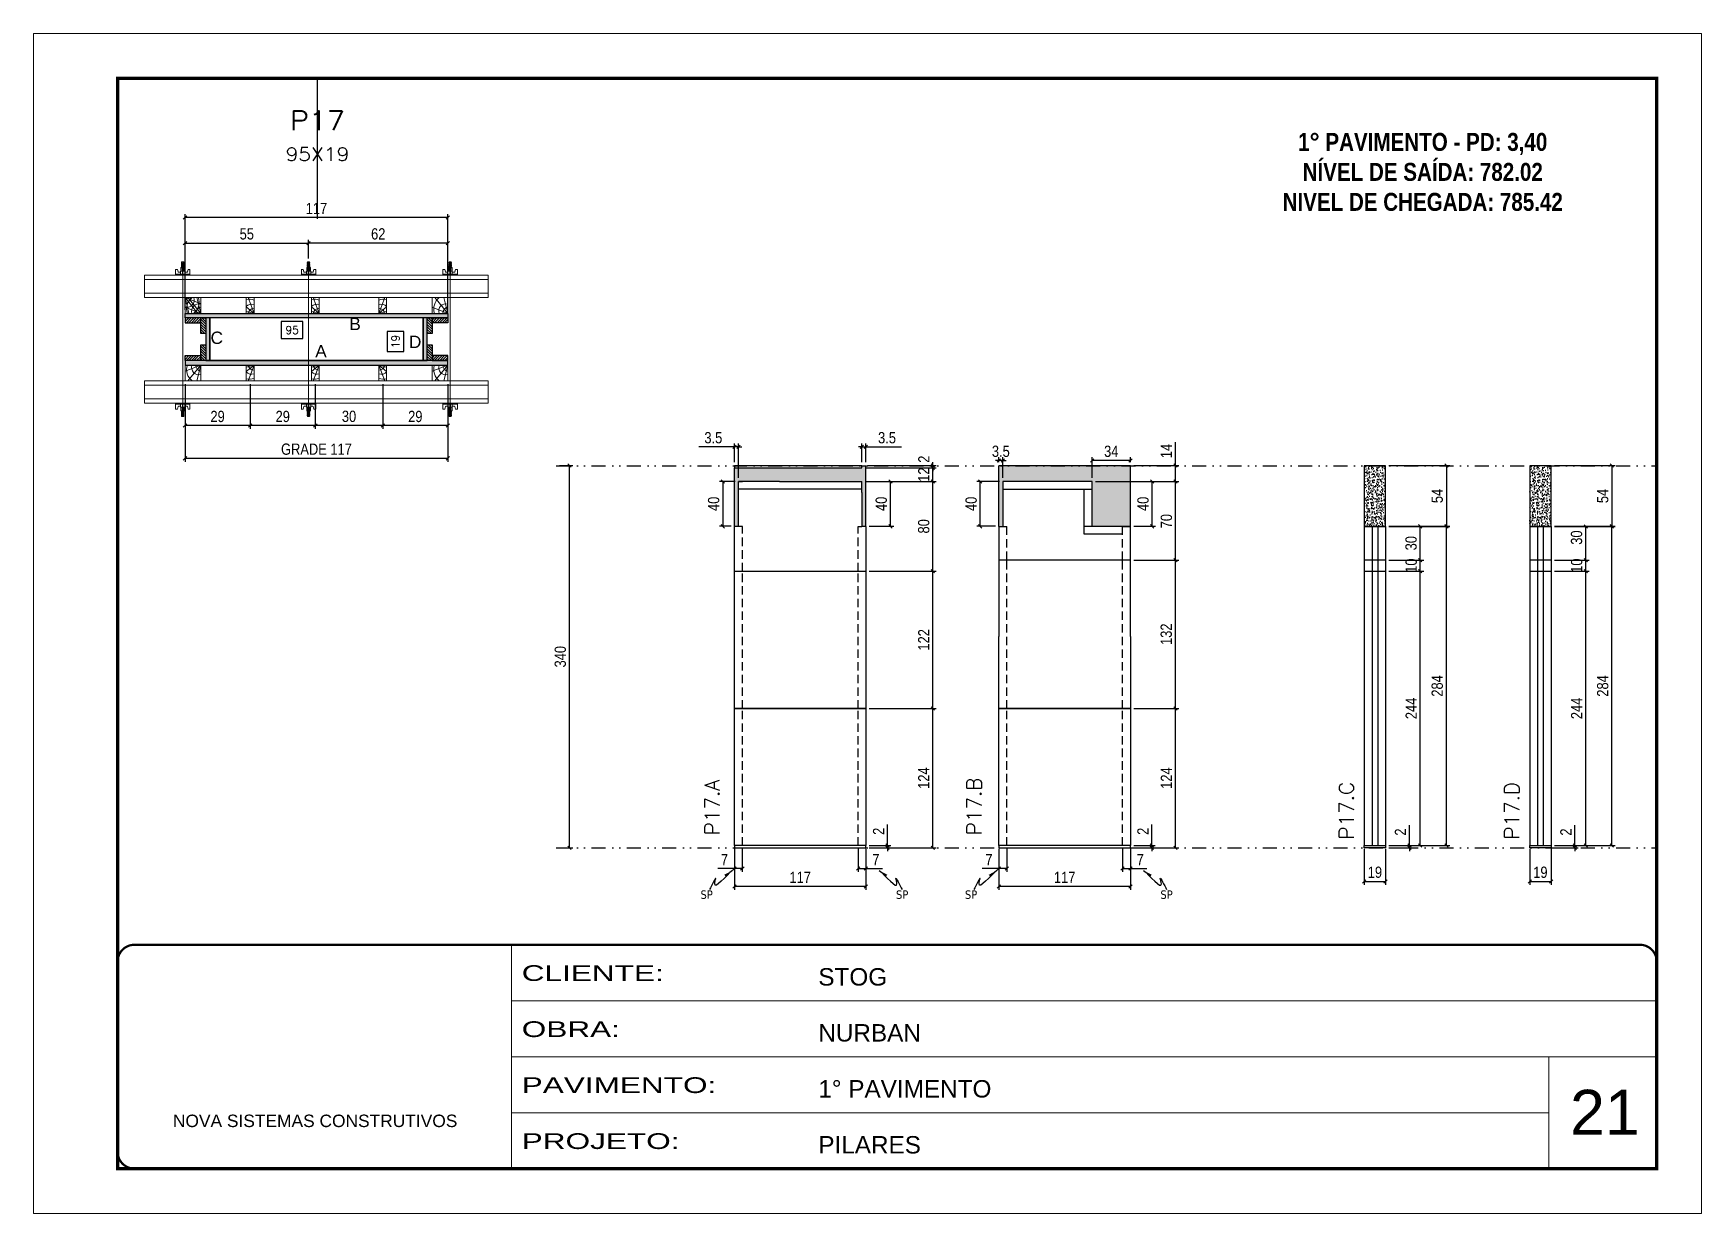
# Model space of a CAD drawing. Header units: millimetres. Extents: x 169816 to 178745, y 96537 to 113647.
# Drawn here: x 169816 to 171301, y 105726 to 106776 of the extents above; entities that cross this region are included whole.
import ezdxf
from ezdxf.enums import TextEntityAlignment as Align

# ---------------------------------------------------------------- set-up
doc = ezdxf.new("R2010")
doc.units = ezdxf.units.MM
for name, pattern in [('CONTINUO', [0]), ('DASHED', [0.75, 0.5, -0.25]), ('DIVIDE2', [0.625, 0.25, -0.125, 0, -0.125, 0, -0.125]), ('HIDDEN', [0.375, 0.25, -0.125])]:
    doc.linetypes.add(name, pattern=pattern)
for name, color, linetype, lineweight in [('CARIMBO', 255, 'Continuous', 9), ('Folhas', 255, 'Continuous', 9), ('Hachura', 251, 'Continuous', 9), ('Madeira', 126, 'Continuous', 18), ('Perfil Metálico', 224, 'Continuous', 18), ('SARRAFO DE PRESSAO', 251, 'DASHED', 9), ('Texto Seção', 7, 'Continuous', 15)]:
    doc.layers.add(name, color=color, linetype=linetype, lineweight=lineweight)
for name, color, linetype in [('CHAPA', 1, 'Continuous'), ('COTA', 241, 'Continuous'), ('Cota Seção (2x)', 241, 'Continuous'), ('MEIO_PONT', 93, 'Continuous'), ('NOMENCLATURA', 7, 'Continuous'), ('Nível', 160, 'Continuous'), ('Painéis', 200, 'Continuous'), ('SARR_2.2x7', 40, 'Continuous'), ('SARRAFO', 251, 'Continuous'), ('Sarrafo de Pressão', 42, 'HIDDEN'), ('texto', 7, 'Continuous'), ('Texto de Titulo', 7, 'Continuous'), ('Texto Qtd Sarr', 242, 'Continuous'), ('TEXTO_GERAL', 7, 'Continuous')]:
    doc.layers.add(name, color=color, linetype=linetype)
doc.styles.add('ARIAL', font='arial.ttf')
doc.styles.add('COTA TECNICA', font='techl___.ttf', dxfattribs={"height": 10})
doc.styles.add('COTA TECNICA 2X', font='techl___.ttf', dxfattribs={"height": 10})
doc.styles.add('COTA TECNICA-50', font='techl___.ttf', dxfattribs={"height": 10})
doc.styles.add('REGUA-120', font='ROMANS.shx', dxfattribs={"height": 15})
doc.styles.add('ROMANC', font='techb___.ttf', dxfattribs={"height": 2.5})
doc.styles.add('ROMANS', font='romans.shx')
doc.styles.get("Standard").update_dxf_attribs({"font": 'arial.ttf'})
doc.styles.add('Tecnologia', font='')
doc.styles.get('Tecnologia').set_extended_font_data('Forgotten Futurist')
doc.dimstyles.new('COTA PAINEL-50', dxfattribs={"dimtxt": 10, "dimasz": 3, "dimexe": 3, "dimexo": 3, "dimgap": 3, "dimtad": 1, "dimdec": 1, "dimzin": 12, "dimdsep": 46, "dimtxsty": 'COTA TECNICA-50', "dimblk1": 'OBLIQUE', "dimblk2": 'OBLIQUE', "dimsah": 1, "dimcen": 0.9, "dimclrd": 4, "dimclre": 4, "dimclrt": 240, "dimadec": 1, "dimazin": 3, "dimtfac": 1, "dimtdec": 1, "dimtmove": 0, "dimatfit": 3, "dimfxl": 1, "dimtolj": 1, "dimtzin": 12, "dimarcsym": 0})
doc.dimstyles.new('PAINEL', dxfattribs={"dimtxt": 10, "dimasz": 3, "dimexe": 3, "dimexo": 3, "dimgap": 3, "dimtad": 1, "dimdec": 1, "dimzin": 12, "dimdsep": 46, "dimtxsty": 'COTA TECNICA', "dimblk1": 'OBLIQUE', "dimblk2": 'OBLIQUE', "dimsah": 1, "dimcen": 0.9, "dimclrd": 4, "dimclre": 4, "dimclrt": 240, "dimadec": 1, "dimazin": 3, "dimtfac": 1, "dimtdec": 1, "dimtmove": 0, "dimatfit": 3, "dimfxl": 1, "dimtolj": 1, "dimtzin": 12, "dimarcsym": 0})
doc.dimstyles.new('SECAO PILAR', dxfattribs={"dimtxt": 10, "dimasz": 3, "dimexe": 3, "dimexo": 3, "dimgap": 3, "dimtad": 1, "dimdec": 1, "dimlfac": 0.5, "dimzin": 12, "dimdsep": 46, "dimtxsty": 'COTA TECNICA 2X', "dimblk1": 'OBLIQUE', "dimblk2": 'OBLIQUE', "dimsah": 1, "dimcen": 0.9, "dimclrd": 256, "dimclre": 256, "dimclrt": 256, "dimadec": 1, "dimazin": 3, "dimtfac": 1, "dimtdec": 1, "dimtmove": 0, "dimatfit": 3, "dimfxl": 1, "dimtolj": 1, "dimtzin": 12, "dimarcsym": 0})
doc.dimstyles.new('SECÇÃO 2', dxfattribs={"dimtxt": 7, "dimasz": 6, "dimexe": 0.18, "dimexo": 2, "dimgap": -4, "dimtad": 3, "dimdec": 1, "dimlfac": 0.5, "dimzin": 12, "dimdsep": 46, "dimtxsty": 'ROMANS', "dimblk": 'ARCHTICK', "dimcen": 0.09, "dimse1": 1, "dimse2": 1, "dimsd1": 1, "dimsd2": 1, "dimclrd": 180, "dimclre": 5, "dimclrt": 1, "dimadec": 0, "dimazin": 3, "dimtfac": 1, "dimtdec": 1, "dimtofl": 0, "dimtmove": 0, "dimatfit": 3, "dimldrblk": 'ARCHTICK', "dimfxl": 1, "dimtolj": 1, "dimtzin": 0, "dimarcsym": 0})
doc.dimstyles.get("Standard").update_dxf_attribs({"dimtxt": 0.18, "dimasz": 0.18, "dimexe": 0.18, "dimexo": 0.0625, "dimgap": 0.09, "dimtad": 0, "dimtih": 1, "dimtoh": 1, "dimdec": 4, "dimzin": 0, "dimdsep": 46, "dimtxsty": 'Standard', "dimcen": 0.09, "dimadec": 0, "dimazin": 0, "dimtfac": 1, "dimtdec": 4, "dimtofl": 0, "dimtmove": 0, "dimatfit": 3, "dimfxl": 1, "dimtolj": 1, "dimtzin": 0, "dimarcsym": 0})
pattern_1 = [(45, (179453.9469, 129413.9685), (-1.12253202, 1.12253202), [])]
pattern_2 = [(45, (179308.9469, 129413.9685), (-1.12253202, 1.12253202), [])]

msp = doc.modelspace()

# ---------------------------------------------------------------- texts
at = {"layer": 'CARIMBO', "style": 'ARIAL'}
msp.add_text('21', height=40, dxfattribs=at).set_placement((171183.88, 105795.8))
at = {"layer": 'NOMENCLATURA', "color": 2, "insert": (171052.76, 106713.79), "char_height": 16, "attachment_point": 2, "style": 'ROMANC'}
msp.add_mtext_dynamic_manual_height_columns('\\P1° PAVIMENTO - PD: 3,40\\PNÍVEL DE SAÍDA: 782.02\\PNIVEL DE CHEGADA: 785.42', width=328.3607, gutter_width=1, heights=[0], dxfattribs=at)
at = {"layer": 'texto', "color": 0, "char_height": 7.5, "attachment_point": 5}
for insert in [(170415.34, 106009.39), (170589.36, 106009.39), (170650.7, 106009.39), (170824.72, 106009.39)]:
    msp.add_mtext('{\\fTahoma|b0|i0|c0|p34;\\C4;SP}', dxfattribs=dict(at, insert=insert))
at = {"layer": 'Texto Seção', "char_height": 13, "width": 285.3299, "attachment_point": 7, "rotation": 90, "style": 'REGUA-120'}
for s, insert in [('P17.A', (170426.64, 106062.31)), ('P17.B', (170659.85, 106062.31)), ('\\pxt4;P17.C', (170991.29, 106058.48)), ('\\pxt4;P17.D', (171138.58, 106058.48))]:
    msp.add_mtext(s, dxfattribs=dict(at, insert=insert))
at = {"layer": 'TEXTO_GERAL', "style": 'ARIAL'}
for s, p in [('B', (170102.38, 106517.15)), ('C', (169979.29, 106504.84)), ('D', (170155.86, 106501.22)), ('A', (170072.04, 106492.87))]:
    msp.add_text(s, height=11, dxfattribs=at).set_placement(p, align=Align.MIDDLE_CENTER)

# ---------------------------------------------------------------- blocks, each defined once
blk = doc.blocks.new('9999999999')
at = {"color": 30, "linetype": 'CONTINUO'}
for p, q in [((98564.6, 34230.2), (98564.6, 34429.4)), ((98564.6, 34379.6), (99584, 34379.6)), ((98564.6, 34329.8), (99488, 34329.8)), ((99584, 34329.8), (99488, 34329.8)), ((99488, 34329.8), (99488, 34230.2)), ((98564.6, 34280), (99488, 34280))]:
    blk.add_line(p, q, dxfattribs=at)
at = {"color": 30, "linetype": 'CONTINUO', "const_width": 2}
blk.add_lwpolyline([(99584, 34230.2), (99584, 34414.4, 0.414214), (99569, 34429.4), (98229, 34429.4, 0.414214), (98214, 34414.4), (98214, 34245.2, 0.414214), (98229, 34230.2), (99584, 34230.2)], format="xyb", dxfattribs=at)
at = {"layer": 'Folhas'}
blk.add_lwpolyline([(98139, 34190.2), (99624, 34190.2), (99624, 35240.2), (98139, 35240.2)], close=True, dxfattribs=at)
at = {"layer": 'Folhas', "color": 30, "const_width": 3}
blk.add_lwpolyline([(98214, 34230.2), (99584, 34230.2), (99584, 35200.2), (98214, 35200.2)], close=True, dxfattribs=at)
at = {"color": 7, "linetype": 'Continuous', "ltscale": 5, "style": 'ARIAL'}
for s, height, p in [('STOG', 15.48, (98837.7, 34393.1)), ('NURBAN', 15.48, (98837.7, 34343.3)), ('1° PAVIMENTO', 15.483, (98837.7, 34293.5)), ('NOVA SISTEMAS CONSTRUTIVOS', 11.059, (98263.2, 34267.2)), ('PILARES', 15.48, (98837.7, 34243.7))]:
    blk.add_text(s, height=height, dxfattribs=at).set_placement(p)
at = {"layer": 'Folhas', "color": 7, "style": 'Tecnologia', "width": 1.5}
for s, p in [('CLIENTE:', (98573.7, 34397.2)), ('OBRA:', (98573.7, 34347.3)), ('PAVIMENTO:', (98573.7, 34297.5)), ('PROJETO:', (98573.7, 34247.7))]:
    blk.add_text(s, height=14, dxfattribs=at).set_placement(p)
blk = doc.blocks.new('titulo1')
at = {"layer": 'Defpoints', "color": 252, "linetype": 'HIDDEN', "ltscale": 2}
blk.add_line((0, 0), (0, 125), dxfattribs=at)
at = {"layer": 'Defpoints', "style": 'ROMANS', "oblique": 15}
blk.add_attdef('FOLHA', text='', height=10, dxfattribs=at).set_placement((0, 15.6), align=Align.MIDDLE_CENTER)
at = {"layer": 'Texto Qtd Sarr', "color": 3, "style": 'ROMANS', "oblique": 15}
for tag, height, p in [('TITULO', 17, (0, 71.4)), ('SEÇÃO', 12, (0, 41.5))]:
    blk.add_attdef(tag, text='', height=height, dxfattribs=at).set_placement(p, align=Align.MIDDLE_CENTER)
blk = doc.blocks.new('*D595')
at = {"layer": 'Cota Seção (2x)', "color": 180, "lineweight": -2, "transparency": 16777216}
for p, q in [((170055.9, 106519.2), (170036.6, 106519.2)), ((170036.6, 106519.2), (170036.6, 106504.2)), ((170055.9, 106504.2), (170055.9, 106519.2)), ((170036.6, 106504.2), (170055.9, 106504.2))]:
    blk.add_line(p, q, dxfattribs=at)
at = {"layer": 'Defpoints', "color": 0, "transparency": 16777216}
for p in [(169973, 106522.6), (170163, 106522.6), (169973, 106500.2)]:
    blk.add_point(p, dxfattribs=at)
at = {"layer": 'Cota Seção (2x)', "color": 1, "transparency": 16777216, "insert": (170046.3, 106511.7), "char_height": 7, "attachment_point": 5, "style": 'ROMANS'}
blk.add_mtext('\\A1;95', dxfattribs=at)
blk = doc.blocks.new('_ArchTick')
at = {"color": 0, "linetype": 'ByBlock', "const_width": 0.15}
blk.add_lwpolyline([(-0.5, -0.5), (0.5, 0.5)], dxfattribs=at)
blk = doc.blocks.new('_Oblique')
at = {"color": 0, "linetype": 'ByBlock', "lineweight": -2}
blk.add_line((-0.5, -0.5), (0.5, 0.5), dxfattribs=at)
blk = doc.blocks.new('*D596')
at = {"layer": 'Cota Seção (2x)', "lineweight": -2, "transparency": 16777216}
for p, q in [((169951, 106529.6), (169951, 106614.9)), ((170185, 106611.9), (169951, 106611.9)), ((170185, 106529.6), (170185, 106614.9))]:
    blk.add_line(p, q, dxfattribs=at)
at = {"layer": 'Defpoints', "color": 0, "transparency": 16777216}
for p in [(169951, 106611.9), (169951, 106526.6), (170185, 106526.6)]:
    blk.add_point(p, dxfattribs=at)
at = {"layer": 'Cota Seção (2x)', "lineweight": -2, "transparency": 16777216, "xscale": 3, "yscale": 3, "zscale": 3, "rotation": 180}
blk.add_blockref('_Oblique', (169951, 106611.9), dxfattribs=at)
at = {"layer": 'Cota Seção (2x)', "lineweight": -2, "transparency": 16777216, "xscale": 3, "yscale": 3, "zscale": 3}
blk.add_blockref('_Oblique', (170185, 106611.9), dxfattribs=at)
at = {"layer": 'Cota Seção (2x)', "transparency": 16777216, "insert": (170068, 106619.9), "char_height": 10, "attachment_point": 5, "style": 'COTA TECNICA 2X'}
blk.add_mtext('\\A1;117', dxfattribs=at)
blk = doc.blocks.new('*D597')
at = {"layer": 'Cota Seção (2x)', "lineweight": -2, "transparency": 16777216}
for p, q in [((170060.9, 106575.4), (170060.9, 106592.1)), ((170185, 106589.1), (170060.9, 106589.1)), ((170185, 106563.6), (170185, 106592.1))]:
    blk.add_line(p, q, dxfattribs=at)
at = {"layer": 'Defpoints', "color": 0, "transparency": 16777216}
for p in [(170060.9, 106589.1), (170060.9, 106572.4), (170185, 106560.6)]:
    blk.add_point(p, dxfattribs=at)
at = {"layer": 'Cota Seção (2x)', "lineweight": -2, "transparency": 16777216, "xscale": 3, "yscale": 3, "zscale": 3, "rotation": 180}
blk.add_blockref('_Oblique', (170060.9, 106589.1), dxfattribs=at)
at = {"layer": 'Cota Seção (2x)', "lineweight": -2, "transparency": 16777216, "xscale": 3, "yscale": 3, "zscale": 3}
blk.add_blockref('_Oblique', (170185, 106589.1), dxfattribs=at)
at = {"layer": 'Cota Seção (2x)', "transparency": 16777216, "insert": (170123, 106597.2), "char_height": 10, "attachment_point": 5, "style": 'COTA TECNICA 2X'}
blk.add_mtext('\\A1;62', dxfattribs=at)
blk = doc.blocks.new('*D598')
at = {"layer": 'Cota Seção (2x)', "lineweight": -2, "transparency": 16777216}
for p, q in [((169951, 106563.6), (169951, 106592.1)), ((169951, 106589.1), (170060.9, 106589.1)), ((170060.9, 106575.4), (170060.9, 106592.1))]:
    blk.add_line(p, q, dxfattribs=at)
at = {"layer": 'Defpoints', "color": 0, "transparency": 16777216}
for p in [(170060.9, 106589.1), (170060.9, 106572.4), (169951, 106560.6)]:
    blk.add_point(p, dxfattribs=at)
at = {"layer": 'Cota Seção (2x)', "lineweight": -2, "transparency": 16777216, "xscale": 3, "yscale": 3, "zscale": 3, "rotation": 180}
blk.add_blockref('_Oblique', (169951, 106589.1), dxfattribs=at)
at = {"layer": 'Cota Seção (2x)', "lineweight": -2, "transparency": 16777216, "xscale": 3, "yscale": 3, "zscale": 3}
blk.add_blockref('_Oblique', (170060.9, 106589.1), dxfattribs=at)
at = {"layer": 'Cota Seção (2x)', "transparency": 16777216, "insert": (170006, 106597.2), "char_height": 10, "attachment_point": 5, "style": 'COTA TECNICA 2X'}
blk.add_mtext('\\A1;55', dxfattribs=at)
blk = doc.blocks.new('*D599')
at = {"layer": 'Cota Seção (2x)', "color": 180, "lineweight": -2, "transparency": 16777216}
for p, q in [((170145.9, 106510.5), (170130.9, 106510.5)), ((170130.9, 106510.5), (170130.9, 106492.5)), ((170145.9, 106492.5), (170145.9, 106510.5)), ((170130.9, 106492.5), (170145.9, 106492.5))]:
    blk.add_line(p, q, dxfattribs=at)
at = {"layer": 'Defpoints', "color": 0, "transparency": 16777216}
for p in [(170163, 106522.6), (170149.9, 106484.6), (170163, 106484.6)]:
    blk.add_point(p, dxfattribs=at)
at = {"layer": 'Cota Seção (2x)', "color": 1, "transparency": 16777216, "insert": (170138.4, 106501.5), "char_height": 7, "attachment_point": 5, "rotation": 90, "style": 'ROMANS'}
blk.add_mtext('\\A1;19', dxfattribs=at)
blk = doc.blocks.new('C')
at = {"layer": 'Hachura', "color": 0}
for p, q in [((0, 3.22), (0, -3.22)), ((0.45, 3.22), (0, 3.22)), ((0.46, 3.16), (0, 3.16)), ((0.46, 3.05), (0, 3.05)), ((0.46, 2.88), (0, 2.88)), ((0, 2.75), (0, -1.16)), ((0.46, 2.65), (0, 2.65)), ((0.46, 2.23), (0, 2.23)), ((0.46, 1.51), (0, 1.51)), ((0.39, 0.49), (0.17, 0.49)), ((0.45, -3.23), (0.45, 3.22)), ((0.45, 3.22), (2.58, 3.22)), ((1.74, 0.97), (0.45, 0.97)), ((1.45, 0.1), (0.45, 0.1)), ((1.35, 1.94), (1.35, 0.96)), ((2.58, 2.39), (1.47, 2.09)), ((1.74, -0.97), (1.74, 0.97)), ((1.74, 0.97), (1.74, 0.84)), ((1.74, 0.97), (1.74, 0.84)), ((1.74, 0.84), (3.35, 0.84)), ((3.35, 0.45), (1.74, 0.45)), ((2.58, 3.22), (2.58, 2.39)), ((3.32, 0.84), (3.32, -0.84)), ((3.35, 0.84), (3.35, -0.84)), ((3.68, 0.45), (3.35, 0.45)), ((3.84, -0.52), (3.35, 0.45)), ((3.35, 0.06), (3.67, -0.57)), ((3.68, 0.45), (4.16, -0.52)), ((3.72, 0.5), (4.25, -0.57)), ((4.37, -0.55), (3.83, 0.53)), ((4.15, 0.45), (3.93, 0.45)), ((4.42, -0.52), (3.93, 0.45)), ((4.15, 0.45), (4.26, 0.45)), ((4.26, 0.45), (4.74, -0.52)), ((4.3, 0.5), (4.83, -0.57)), ((4.95, -0.55), (4.41, 0.53)), ((4.51, 0.45), (4.84, 0.45)), ((5, -0.52), (4.51, 0.45)), ((4.84, 0.45), (5.32, -0.52)), ((4.88, 0.5), (5.41, -0.57)), ((5.53, -0.55), (4.99, 0.53)), ((5.58, -0.52), (5.09, 0.45)), ((5.42, 0.45), (5.09, 0.45)), ((5.58, -0.52), (5.09, 0.45)), ((5.42, 0.45), (5.74, -0.19)), ((5.46, 0.5), (5.74, -0.07)), ((5.74, 0.19), (5.57, 0.53)), ((5.74, 0.32), (5.68, 0.45)), ((5.68, 0.45), (5.74, 0.45)), ((5.74, 0.45), (5.9, 0.29)), ((5.74, 0.45), (5.74, -0.52)), ((5.9, -0.36), (5.9, 0.29)), ((0.45, 0), (0, 0)), ((0.46, -1.52), (0, -1.52)), ((0.46, -2.23), (0, -2.23)), ((0.46, -2.65), (0, -2.65)), ((0.46, -2.88), (0, -2.88)), ((0.46, -3.05), (0, -3.05)), ((0.46, -3.16), (0, -3.16)), ((0, -3.22), (2.57, -3.22)), ((0.08, -0.48), (0.29, -0.48)), ((0.29, -0.48), (0.4, -0.48)), ((0.45, 0), (0.45, -0.97)), ((0.45, -0.16), (1.45, -0.16)), ((0.45, -0.65), (0.45, -0.32)), ((0.45, -3.23), (0.45, -0.65)), ((0.45, -0.97), (1.74, -0.97)), ((1.35, -1.94), (1.35, -0.97)), ((2.58, -2.39), (1.47, -2.1)), ((3.35, -0.32), (1.74, -0.32)), ((3.35, -0.84), (1.74, -0.84)), ((2.58, -3.23), (2.58, -2.39)), ((3.35, -0.07), (3.58, -0.52)), ((3.35, -0.52), (3.58, -0.52)), ((3.84, -0.52), (4.16, -0.52)), ((4.42, -0.52), (4.74, -0.52)), ((4.63, -0.52), (4.74, -0.52)), ((5, -0.52), (5.32, -0.52)), ((5.58, -0.52), (5.74, -0.52)), ((5.74, -0.52), (5.9, -0.36)), ((5.74, -0.52), (5.74, -0.52))]:
    blk.add_line(p, q, dxfattribs=at)
for centre, radius, start, end in [((1.52, 1.94), 0.161, 104.74356, 180), ((1.44, -0.03), 0.129, 272.69497, 87.30503), ((3.81, 0.39), 0.143, 25.56881, 154.43119), ((4.39, 0.39), 0.143, 25.56881, 154.43119), ((4.97, 0.39), 0.143, 25.56881, 154.43119), ((5.55, 0.39), 0.143, 25.56881, 154.43119), ((0.17, -0.37), 0.174, 221.74404, 317.85924), ((1.52, -1.94), 0.161, 180, 255.25644), ((3.71, -0.4), 0.174, 222.14076, 318.25596), ((4.29, -0.4), 0.174, 222.14076, 318.25596), ((4.87, -0.4), 0.174, 222.14076, 318.25596), ((5.45, -0.4), 0.174, 222.14076, 318.25596), ((5.61, -0.4), 0.174, 317.85924, 318.25596)]:
    blk.add_arc(centre, radius, start, end, dxfattribs=at)
blk = doc.blocks.new('PONTALETE')
at = {"layer": 'Madeira'}
for q in [(2.71, 7), (7, 5.76), (7, 1.74)]:
    blk.add_line((0, 0), q, dxfattribs=at)
blk.add_lwpolyline([(0, 0), (7, 0), (7, 7), (0, 7)], close=True, dxfattribs=at)
for centre, radius, start, end in [((2.04, 0.06), 6.23, 37.28179, 109.09128), ((1.09, 0.9), 3.19, 343.60304, 109.98471), ((-0.21, -0.78), 3.09, 14.63219, 86.0383)]:
    blk.add_arc(centre, radius, start, end, dxfattribs=at)
blk = doc.blocks.new('MEIO PONTALETE')
at = {"layer": 'Madeira'}
for q in [(2.71, 7), (3.5, 2.88), (3.5, 0.87)]:
    blk.add_line((0, 0), q, dxfattribs=at)
blk.add_lwpolyline([(0, 0), (3.5, 0), (3.5, 7), (0, 7)], close=True, dxfattribs=at)
for centre, radius, start, end in [((2.04, 0.06), 6.23, 76.44987, 109.09128), ((1.09, 0.9), 3.19, 40.90626, 109.98471), ((-0.21, -0.78), 3.09, 14.63219, 86.0383)]:
    blk.add_arc(centre, radius, start, end, dxfattribs=at)
blk = doc.blocks.new('*D949')
at = {"layer": 'Cota Seção (2x)', "lineweight": -2, "transparency": 16777216}
for p, q in [((170127, 106463.6), (170127, 106423.7)), ((170185, 106463.6), (170185, 106423.7)), ((170185, 106426.7), (170127, 106426.7))]:
    blk.add_line(p, q, dxfattribs=at)
at = {"layer": 'Defpoints', "color": 0, "transparency": 16777216}
for p in [(170127, 106466.6), (170185, 106466.6), (170127, 106426.7)]:
    blk.add_point(p, dxfattribs=at)
at = {"layer": 'Cota Seção (2x)', "lineweight": -2, "transparency": 16777216, "xscale": 3, "yscale": 3, "zscale": 3, "rotation": 180}
blk.add_blockref('_Oblique', (170127, 106426.7), dxfattribs=at)
at = {"layer": 'Cota Seção (2x)', "lineweight": -2, "transparency": 16777216, "xscale": 3, "yscale": 3, "zscale": 3}
blk.add_blockref('_Oblique', (170185, 106426.7), dxfattribs=at)
at = {"layer": 'Cota Seção (2x)', "transparency": 16777216, "insert": (170156, 106434.8), "char_height": 10, "attachment_point": 5, "style": 'COTA TECNICA 2X'}
blk.add_mtext('\\A1;29', dxfattribs=at)
blk = doc.blocks.new('*D950')
at = {"layer": 'Cota Seção (2x)', "lineweight": -2, "transparency": 16777216}
for p, q in [((170067, 106463.6), (170067, 106423.7)), ((170127, 106463.6), (170127, 106423.7)), ((170127, 106426.7), (170067, 106426.7))]:
    blk.add_line(p, q, dxfattribs=at)
at = {"layer": 'Defpoints', "color": 0, "transparency": 16777216}
for p in [(170067, 106466.6), (170127, 106466.6), (170067, 106426.7)]:
    blk.add_point(p, dxfattribs=at)
at = {"layer": 'Cota Seção (2x)', "lineweight": -2, "transparency": 16777216, "xscale": 3, "yscale": 3, "zscale": 3, "rotation": 180}
blk.add_blockref('_Oblique', (170067, 106426.7), dxfattribs=at)
at = {"layer": 'Cota Seção (2x)', "lineweight": -2, "transparency": 16777216, "xscale": 3, "yscale": 3, "zscale": 3}
blk.add_blockref('_Oblique', (170127, 106426.7), dxfattribs=at)
at = {"layer": 'Cota Seção (2x)', "transparency": 16777216, "insert": (170097, 106434.9), "char_height": 10, "attachment_point": 5, "style": 'COTA TECNICA 2X'}
blk.add_mtext('\\A1;30', dxfattribs=at)
blk = doc.blocks.new('*D951')
at = {"layer": 'Cota Seção (2x)', "lineweight": -2, "transparency": 16777216}
for p, q in [((170009, 106463.6), (170009, 106423.7)), ((170067, 106463.6), (170067, 106423.7)), ((170067, 106426.7), (170009, 106426.7))]:
    blk.add_line(p, q, dxfattribs=at)
at = {"layer": 'Defpoints', "color": 0, "transparency": 16777216}
for p in [(170009, 106466.6), (170067, 106466.6), (170009, 106426.7)]:
    blk.add_point(p, dxfattribs=at)
at = {"layer": 'Cota Seção (2x)', "lineweight": -2, "transparency": 16777216, "xscale": 3, "yscale": 3, "zscale": 3, "rotation": 180}
blk.add_blockref('_Oblique', (170009, 106426.7), dxfattribs=at)
at = {"layer": 'Cota Seção (2x)', "lineweight": -2, "transparency": 16777216, "xscale": 3, "yscale": 3, "zscale": 3}
blk.add_blockref('_Oblique', (170067, 106426.7), dxfattribs=at)
at = {"layer": 'Cota Seção (2x)', "transparency": 16777216, "insert": (170038, 106434.8), "char_height": 10, "attachment_point": 5, "style": 'COTA TECNICA 2X'}
blk.add_mtext('\\A1;29', dxfattribs=at)
blk = doc.blocks.new('*D952')
at = {"layer": 'Cota Seção (2x)', "lineweight": -2, "transparency": 16777216}
for p, q in [((169951, 106463.6), (169951, 106423.7)), ((170009, 106463.6), (170009, 106423.7)), ((170009, 106426.7), (169951, 106426.7))]:
    blk.add_line(p, q, dxfattribs=at)
at = {"layer": 'Defpoints', "color": 0, "transparency": 16777216}
for p in [(169951, 106466.6), (170009, 106466.6), (169951, 106426.7)]:
    blk.add_point(p, dxfattribs=at)
at = {"layer": 'Cota Seção (2x)', "lineweight": -2, "transparency": 16777216, "xscale": 3, "yscale": 3, "zscale": 3, "rotation": 180}
blk.add_blockref('_Oblique', (169951, 106426.7), dxfattribs=at)
at = {"layer": 'Cota Seção (2x)', "lineweight": -2, "transparency": 16777216, "xscale": 3, "yscale": 3, "zscale": 3}
blk.add_blockref('_Oblique', (170009, 106426.7), dxfattribs=at)
at = {"layer": 'Cota Seção (2x)', "transparency": 16777216, "insert": (169980, 106434.8), "char_height": 10, "attachment_point": 5, "style": 'COTA TECNICA 2X'}
blk.add_mtext('\\A1;29', dxfattribs=at)
blk = doc.blocks.new('*D953')
at = {"layer": 'Cota Seção (2x)', "lineweight": -2, "transparency": 16777216}
for p, q in [((169951, 106463.6), (169951, 106394.6)), ((170185, 106463.6), (170185, 106394.6)), ((169951, 106397.6), (170185, 106397.6))]:
    blk.add_line(p, q, dxfattribs=at)
at = {"layer": 'Defpoints', "color": 0, "transparency": 16777216}
for p in [(169951, 106466.6), (170185, 106466.6), (170185, 106397.6)]:
    blk.add_point(p, dxfattribs=at)
at = {"layer": 'Cota Seção (2x)', "lineweight": -2, "transparency": 16777216, "xscale": 3, "yscale": 3, "zscale": 3, "rotation": 180}
blk.add_blockref('_Oblique', (169951, 106397.6), dxfattribs=at)
at = {"layer": 'Cota Seção (2x)', "lineweight": -2, "transparency": 16777216, "xscale": 3, "yscale": 3, "zscale": 3}
blk.add_blockref('_Oblique', (170185, 106397.6), dxfattribs=at)
at = {"layer": 'Cota Seção (2x)', "transparency": 16777216, "insert": (170068, 106405.7), "char_height": 10, "attachment_point": 5, "style": 'COTA TECNICA 2X'}
blk.add_mtext('\\A1;GRADE 117', dxfattribs=at)
blk = doc.blocks.new('*D1061')
at = {"layer": 'COTA', "color": 4, "lineweight": -2, "transparency": 16777216}
for p, q in [((170284.5, 106391.1), (170296.3, 106391.1)), ((170293.3, 106051.1), (170293.3, 106391.1)), ((170284.5, 106051.1), (170296.3, 106051.1))]:
    blk.add_line(p, q, dxfattribs=at)
at = {"layer": 'Defpoints', "color": 0, "transparency": 16777216}
for p in [(170281.5, 106391.1), (170293.3, 106391.1), (170281.5, 106051.1)]:
    blk.add_point(p, dxfattribs=at)
at = {"layer": 'COTA', "color": 4, "lineweight": -2, "transparency": 16777216, "xscale": 3, "yscale": 3, "zscale": 3}
for p, rotation in [((170293.3, 106391.1), 90), ((170293.3, 106051.1), 270)]:
    blk.add_blockref('_Oblique', p, dxfattribs=dict(at, rotation=rotation))
at = {"layer": 'COTA', "color": 240, "transparency": 16777216, "insert": (170285.1, 106221.1), "char_height": 10, "attachment_point": 5, "rotation": 90, "style": 'COTA TECNICA-50'}
blk.add_mtext('\\A1;340', dxfattribs=at)
blk = doc.blocks.new('*D781')
at = {"layer": 'COTA', "color": 4, "lineweight": -2, "transparency": 16777216}
for p, q in [((170440.1, 106050.1), (170440.1, 106013.7)), ((170557.1, 106050.1), (170557.1, 106013.7)), ((170557.1, 106016.7), (170440.1, 106016.7))]:
    blk.add_line(p, q, dxfattribs=at)
at = {"layer": 'Defpoints', "color": 0, "transparency": 16777216}
for p in [(170440.1, 106053.1), (170557.1, 106053.1), (170440.1, 106016.7)]:
    blk.add_point(p, dxfattribs=at)
at = {"layer": 'COTA', "color": 4, "lineweight": -2, "transparency": 16777216, "xscale": 3, "yscale": 3, "zscale": 3, "rotation": 180}
blk.add_blockref('_Oblique', (170440.1, 106016.7), dxfattribs=at)
at = {"layer": 'COTA', "color": 4, "lineweight": -2, "transparency": 16777216, "xscale": 3, "yscale": 3, "zscale": 3}
blk.add_blockref('_Oblique', (170557.1, 106016.7), dxfattribs=at)
at = {"layer": 'COTA', "color": 240, "transparency": 16777216, "insert": (170498.6, 106024.8), "char_height": 10, "attachment_point": 5, "style": 'COTA TECNICA'}
blk.add_mtext('\\A1;117', dxfattribs=at)
blk = doc.blocks.new('*D782')
at = {"layer": 'COTA', "color": 4, "lineweight": -2, "transparency": 16777216}
for p, q in [((170550.1, 106050.1), (170550.1, 106029.6)), ((170557.1, 106048.1), (170557.1, 106029.6)), ((170550.1, 106032.6), (170557.1, 106032.6)), ((170557.1, 106032.6), (170571.8, 106032.6))]:
    blk.add_line(p, q, dxfattribs=at)
at = {"layer": 'Defpoints', "color": 0, "transparency": 16777216}
for p in [(170550.1, 106053.1), (170557.1, 106051.1), (170557.1, 106032.6)]:
    blk.add_point(p, dxfattribs=at)
at = {"layer": 'COTA', "color": 4, "lineweight": -2, "transparency": 16777216, "xscale": 3, "yscale": 3, "zscale": 3, "rotation": 180}
blk.add_blockref('_Oblique', (170550.1, 106032.6), dxfattribs=at)
at = {"layer": 'COTA', "color": 4, "lineweight": -2, "transparency": 16777216, "xscale": 3, "yscale": 3, "zscale": 3}
blk.add_blockref('_Oblique', (170557.1, 106032.6), dxfattribs=at)
at = {"layer": 'COTA', "color": 240, "transparency": 16777216, "insert": (170566, 106040.6), "char_height": 10, "attachment_point": 5, "style": 'COTA TECNICA-50'}
blk.add_mtext('\\A1;7', dxfattribs=at)
blk = doc.blocks.new('*D783')
at = {"layer": 'COTA', "color": 4, "lineweight": -2, "transparency": 16777216}
for p, q in [((170440.1, 106048.1), (170440.1, 106029.6)), ((170447.1, 106050.1), (170447.1, 106029.6)), ((170440.1, 106032.6), (170425.4, 106032.6)), ((170447.1, 106032.6), (170440.1, 106032.6))]:
    blk.add_line(p, q, dxfattribs=at)
at = {"layer": 'Defpoints', "color": 0, "transparency": 16777216}
for p in [(170440.1, 106051.1), (170447.1, 106053.1), (170440.1, 106032.6)]:
    blk.add_point(p, dxfattribs=at)
at = {"layer": 'COTA', "color": 4, "lineweight": -2, "transparency": 16777216, "xscale": 3, "yscale": 3, "zscale": 3, "rotation": 180}
blk.add_blockref('_Oblique', (170440.1, 106032.6), dxfattribs=at)
at = {"layer": 'COTA', "color": 4, "lineweight": -2, "transparency": 16777216, "xscale": 3, "yscale": 3, "zscale": 3}
blk.add_blockref('_Oblique', (170447.1, 106032.6), dxfattribs=at)
at = {"layer": 'COTA', "color": 240, "transparency": 16777216, "insert": (170431.2, 106040.6), "char_height": 10, "attachment_point": 5, "style": 'COTA TECNICA-50'}
blk.add_mtext('\\A1;7', dxfattribs=at)
blk = doc.blocks.new('*D784')
at = {"layer": 'COTA', "color": 4, "linetype": 'ByBlock', "lineweight": -2, "transparency": 16777216}
for p, q in [((170560.1, 106175.1), (170619.7, 106175.1)), ((170616.7, 106051.1), (170616.7, 106175.1)), ((170560.1, 106051.1), (170619.7, 106051.1))]:
    blk.add_line(p, q, dxfattribs=at)
at = {"layer": 'Defpoints', "color": 0, "linetype": 'ByBlock', "transparency": 16777216}
for p in [(170557.1, 106175.1), (170616.7, 106175.1), (170557.1, 106051.1)]:
    blk.add_point(p, dxfattribs=at)
at = {"layer": 'COTA', "color": 4, "linetype": 'ByBlock', "lineweight": -2, "transparency": 16777216, "xscale": 3, "yscale": 3, "zscale": 3}
for p, rotation in [((170616.7, 106175.1), 90), ((170616.7, 106051.1), 270)]:
    blk.add_blockref('_Oblique', p, dxfattribs=dict(at, rotation=rotation))
at = {"layer": 'COTA', "color": 240, "linetype": 'ByBlock', "transparency": 16777216, "insert": (170608.6, 106113.1), "char_height": 10, "attachment_point": 5, "rotation": 90, "style": 'COTA TECNICA'}
blk.add_mtext('\\A1;124', dxfattribs=at)
blk = doc.blocks.new('*D785')
at = {"layer": 'COTA', "color": 4, "lineweight": -2, "transparency": 16777216}
for p, q in [((170576.4, 106053.1), (170576.4, 106071.9)), ((170560.1, 106053.1), (170579.4, 106053.1)), ((170560.1, 106051.1), (170579.4, 106051.1)), ((170576.4, 106051.1), (170576.4, 106053.1)), ((170576.4, 106051.1), (170576.4, 106048.1))]:
    blk.add_line(p, q, dxfattribs=at)
at = {"layer": 'Defpoints', "color": 0, "transparency": 16777216}
for p in [(170557.1, 106053.1), (170557.1, 106051.1), (170576.4, 106051.1)]:
    blk.add_point(p, dxfattribs=at)
at = {"layer": 'COTA', "color": 4, "lineweight": -2, "transparency": 16777216, "xscale": 3, "yscale": 3, "zscale": 3}
for p, rotation in [((170576.4, 106053.1), 270), ((170576.4, 106051.1), 90)]:
    blk.add_blockref('_Oblique', p, dxfattribs=dict(at, rotation=rotation))
at = {"layer": 'COTA', "color": 240, "transparency": 16777216, "insert": (170568.4, 106065.8), "char_height": 10, "attachment_point": 5, "rotation": 90, "style": 'COTA TECNICA-50'}
blk.add_mtext('\\A1;2', dxfattribs=at)
blk = doc.blocks.new('*D786')
at = {"layer": 'COTA', "color": 4, "linetype": 'ByBlock', "lineweight": -2, "transparency": 16777216}
for p, q in [((170560.1, 106175.1), (170619.7, 106175.1)), ((170616.7, 106051.1), (170616.7, 106175.1)), ((170560.1, 106051.1), (170619.7, 106051.1))]:
    blk.add_line(p, q, dxfattribs=at)
at = {"layer": 'Defpoints', "color": 0, "linetype": 'ByBlock', "transparency": 16777216}
for p in [(170557.1, 106175.1), (170616.7, 106175.1), (170557.1, 106051.1)]:
    blk.add_point(p, dxfattribs=at)
at = {"layer": 'COTA', "color": 4, "linetype": 'ByBlock', "lineweight": -2, "transparency": 16777216, "xscale": 3, "yscale": 3, "zscale": 3}
for p, rotation in [((170616.7, 106175.1), 90), ((170616.7, 106051.1), 270)]:
    blk.add_blockref('_Oblique', p, dxfattribs=dict(at, rotation=rotation))
at = {"layer": 'COTA', "color": 240, "linetype": 'ByBlock', "transparency": 16777216, "insert": (170608.6, 106113.1), "char_height": 10, "attachment_point": 5, "rotation": 90, "style": 'COTA TECNICA'}
blk.add_mtext('\\A1;124', dxfattribs=at)
blk = doc.blocks.new('*D787')
at = {"layer": 'COTA', "color": 4, "lineweight": -2, "transparency": 16777216}
for p, q in [((171000.7, 106050.1), (171000.7, 106018.2)), ((171019.7, 106050.1), (171019.7, 106018.2)), ((171000.7, 106021.2), (171019.7, 106021.2))]:
    blk.add_line(p, q, dxfattribs=at)
at = {"layer": 'Defpoints', "color": 0, "transparency": 16777216}
for p in [(171000.7, 106053.1), (171019.7, 106053.1), (171019.7, 106021.2)]:
    blk.add_point(p, dxfattribs=at)
at = {"layer": 'COTA', "color": 4, "lineweight": -2, "transparency": 16777216, "xscale": 3, "yscale": 3, "zscale": 3, "rotation": 180}
blk.add_blockref('_Oblique', (171000.7, 106021.2), dxfattribs=at)
at = {"layer": 'COTA', "color": 4, "lineweight": -2, "transparency": 16777216, "xscale": 3, "yscale": 3, "zscale": 3}
blk.add_blockref('_Oblique', (171019.7, 106021.2), dxfattribs=at)
at = {"layer": 'COTA', "color": 240, "transparency": 16777216, "insert": (171010.2, 106029.3), "char_height": 10, "attachment_point": 5, "style": 'COTA TECNICA'}
blk.add_mtext('\\A1;19', dxfattribs=at)
blk = doc.blocks.new('*D788')
at = {"layer": 'COTA', "color": 4, "lineweight": -2, "transparency": 16777216}
for p, q in [((171040.9, 106053.1), (171040.9, 106071.2)), ((171022.7, 106053.1), (171043.9, 106053.1)), ((171022.7, 106051.1), (171043.9, 106051.1)), ((171040.9, 106051.1), (171040.9, 106053.1)), ((171040.9, 106051.1), (171040.9, 106048.1))]:
    blk.add_line(p, q, dxfattribs=at)
at = {"layer": 'Defpoints', "color": 0, "transparency": 16777216}
for p in [(171019.7, 106053.1), (171019.7, 106051.1), (171040.9, 106053.1)]:
    blk.add_point(p, dxfattribs=at)
at = {"layer": 'COTA', "color": 4, "lineweight": -2, "transparency": 16777216, "xscale": 3, "yscale": 3, "zscale": 3}
for p, rotation in [((171040.9, 106053.1), 270), ((171040.9, 106051.1), 90)]:
    blk.add_blockref('_Oblique', p, dxfattribs=dict(at, rotation=rotation))
at = {"layer": 'COTA', "color": 240, "transparency": 16777216, "insert": (171032.9, 106065.1), "char_height": 10, "attachment_point": 5, "rotation": 90, "style": 'COTA TECNICA-50'}
blk.add_mtext('\\A1;2', dxfattribs=at)
blk = doc.blocks.new('*D1062')
at = {"layer": 'COTA', "color": 4, "linetype": 'ByBlock', "lineweight": -2, "transparency": 16777216}
for p, q in [((171022.7, 106391.1), (171076.8, 106391.1)), ((171073.8, 106391.1), (171073.8, 106337)), ((171022.7, 106337), (171076.8, 106337))]:
    blk.add_line(p, q, dxfattribs=at)
at = {"layer": 'Defpoints', "color": 0, "linetype": 'ByBlock', "transparency": 16777216}
for p in [(171019.7, 106391.1), (171019.7, 106337), (171073.8, 106337)]:
    blk.add_point(p, dxfattribs=at)
at = {"layer": 'COTA', "color": 4, "linetype": 'ByBlock', "lineweight": -2, "transparency": 16777216, "xscale": 3, "yscale": 3, "zscale": 3}
for p, rotation in [((171073.8, 106391.1), 90), ((171073.8, 106337), 270)]:
    blk.add_blockref('_Oblique', p, dxfattribs=dict(at, rotation=rotation))
at = {"layer": 'COTA', "color": 240, "linetype": 'ByBlock', "transparency": 16777216, "insert": (171065.7, 106364.1), "char_height": 10, "attachment_point": 5, "rotation": 90, "style": 'COTA TECNICA'}
blk.add_mtext('\\A1;54', dxfattribs=at)
blk = doc.blocks.new('*D789')
at = {"layer": 'COTA', "color": 4, "lineweight": -2, "transparency": 16777216}
for p, q in [((171022.7, 106307.1), (171053.6, 106307.1)), ((171022.7, 106297.1), (171053.6, 106297.1)), ((171050.6, 106297.1), (171050.6, 106307.1))]:
    blk.add_line(p, q, dxfattribs=at)
at = {"layer": 'Defpoints', "color": 0, "transparency": 16777216}
for p in [(171019.7, 106307.1), (171019.7, 106297.1), (171050.6, 106307.1)]:
    blk.add_point(p, dxfattribs=at)
at = {"layer": 'COTA', "color": 4, "lineweight": -2, "transparency": 16777216, "xscale": 3, "yscale": 3, "zscale": 3}
for p, rotation in [((171050.6, 106307.1), 90), ((171050.6, 106297.1), 270)]:
    blk.add_blockref('_Oblique', p, dxfattribs=dict(at, rotation=rotation))
at = {"layer": 'COTA', "color": 240, "transparency": 16777216, "insert": (171042.5, 106302.1), "char_height": 10, "attachment_point": 5, "rotation": 90, "style": 'COTA TECNICA-50'}
blk.add_mtext('\\A1;10', dxfattribs=at)
blk = doc.blocks.new('*D1063')
at = {"layer": 'COTA', "color": 4, "lineweight": -2, "transparency": 16777216}
for p, q in [((171022.7, 106297.1), (171053.6, 106297.1)), ((171050.6, 106053.1), (171050.6, 106297.1)), ((171022.7, 106053.1), (171053.6, 106053.1))]:
    blk.add_line(p, q, dxfattribs=at)
at = {"layer": 'Defpoints', "color": 0, "transparency": 16777216}
for p in [(171019.7, 106297.1), (171050.6, 106297.1), (171019.7, 106053.1)]:
    blk.add_point(p, dxfattribs=at)
at = {"layer": 'COTA', "color": 4, "lineweight": -2, "transparency": 16777216, "xscale": 3, "yscale": 3, "zscale": 3}
for p, rotation in [((171050.6, 106297.1), 90), ((171050.6, 106053.1), 270)]:
    blk.add_blockref('_Oblique', p, dxfattribs=dict(at, rotation=rotation))
at = {"layer": 'COTA', "color": 240, "transparency": 16777216, "insert": (171042.5, 106175.1), "char_height": 10, "attachment_point": 5, "rotation": 90, "style": 'COTA TECNICA'}
blk.add_mtext('\\A1;244', dxfattribs=at)
blk = doc.blocks.new('*D790')
at = {"layer": 'COTA', "color": 4, "lineweight": -2, "transparency": 16777216}
for p, q in [((170675.5, 106050.1), (170675.5, 106013.7)), ((170792.5, 106050.1), (170792.5, 106013.7)), ((170792.5, 106016.7), (170675.5, 106016.7))]:
    blk.add_line(p, q, dxfattribs=at)
at = {"layer": 'Defpoints', "color": 0, "transparency": 16777216}
for p in [(170675.5, 106053.1), (170792.5, 106053.1), (170675.5, 106016.7)]:
    blk.add_point(p, dxfattribs=at)
at = {"layer": 'COTA', "color": 4, "lineweight": -2, "transparency": 16777216, "xscale": 3, "yscale": 3, "zscale": 3, "rotation": 180}
blk.add_blockref('_Oblique', (170675.5, 106016.7), dxfattribs=at)
at = {"layer": 'COTA', "color": 4, "lineweight": -2, "transparency": 16777216, "xscale": 3, "yscale": 3, "zscale": 3}
blk.add_blockref('_Oblique', (170792.5, 106016.7), dxfattribs=at)
at = {"layer": 'COTA', "color": 240, "transparency": 16777216, "insert": (170734, 106024.8), "char_height": 10, "attachment_point": 5, "style": 'COTA TECNICA'}
blk.add_mtext('\\A1;117', dxfattribs=at)
blk = doc.blocks.new('*D791')
at = {"layer": 'COTA', "color": 4, "lineweight": -2, "transparency": 16777216}
for p, q in [((170785.5, 106050.1), (170785.5, 106029.6)), ((170792.5, 106048.1), (170792.5, 106029.6)), ((170785.5, 106032.6), (170792.5, 106032.6)), ((170792.5, 106032.6), (170807.2, 106032.6))]:
    blk.add_line(p, q, dxfattribs=at)
at = {"layer": 'Defpoints', "color": 0, "transparency": 16777216}
for p in [(170785.5, 106053.1), (170792.5, 106051.1), (170792.5, 106032.6)]:
    blk.add_point(p, dxfattribs=at)
at = {"layer": 'COTA', "color": 4, "lineweight": -2, "transparency": 16777216, "xscale": 3, "yscale": 3, "zscale": 3, "rotation": 180}
blk.add_blockref('_Oblique', (170785.5, 106032.6), dxfattribs=at)
at = {"layer": 'COTA', "color": 4, "lineweight": -2, "transparency": 16777216, "xscale": 3, "yscale": 3, "zscale": 3}
blk.add_blockref('_Oblique', (170792.5, 106032.6), dxfattribs=at)
at = {"layer": 'COTA', "color": 240, "transparency": 16777216, "insert": (170801.3, 106040.6), "char_height": 10, "attachment_point": 5, "style": 'COTA TECNICA-50'}
blk.add_mtext('\\A1;7', dxfattribs=at)
blk = doc.blocks.new('*D792')
at = {"layer": 'COTA', "color": 4, "lineweight": -2, "transparency": 16777216}
for p, q in [((170675.5, 106048.1), (170675.5, 106029.6)), ((170682.5, 106050.1), (170682.5, 106029.6)), ((170675.5, 106032.6), (170660.7, 106032.6)), ((170682.5, 106032.6), (170675.5, 106032.6))]:
    blk.add_line(p, q, dxfattribs=at)
at = {"layer": 'Defpoints', "color": 0, "transparency": 16777216}
for p in [(170675.5, 106051.1), (170682.5, 106053.1), (170675.5, 106032.6)]:
    blk.add_point(p, dxfattribs=at)
at = {"layer": 'COTA', "color": 4, "lineweight": -2, "transparency": 16777216, "xscale": 3, "yscale": 3, "zscale": 3, "rotation": 180}
blk.add_blockref('_Oblique', (170675.5, 106032.6), dxfattribs=at)
at = {"layer": 'COTA', "color": 4, "lineweight": -2, "transparency": 16777216, "xscale": 3, "yscale": 3, "zscale": 3}
blk.add_blockref('_Oblique', (170682.5, 106032.6), dxfattribs=at)
at = {"layer": 'COTA', "color": 240, "transparency": 16777216, "insert": (170666.6, 106040.6), "char_height": 10, "attachment_point": 5, "style": 'COTA TECNICA-50'}
blk.add_mtext('\\A1;7', dxfattribs=at)
blk = doc.blocks.new('*D793')
at = {"layer": 'COTA', "color": 4, "linetype": 'ByBlock', "lineweight": -2, "transparency": 16777216}
for p, q in [((170795.5, 106175.1), (170835.7, 106175.1)), ((170832.7, 106051.1), (170832.7, 106175.1)), ((170795.5, 106051.1), (170835.7, 106051.1))]:
    blk.add_line(p, q, dxfattribs=at)
at = {"layer": 'Defpoints', "color": 0, "linetype": 'ByBlock', "transparency": 16777216}
for p in [(170792.5, 106175.1), (170832.7, 106175.1), (170792.5, 106051.1)]:
    blk.add_point(p, dxfattribs=at)
at = {"layer": 'COTA', "color": 4, "linetype": 'ByBlock', "lineweight": -2, "transparency": 16777216, "xscale": 3, "yscale": 3, "zscale": 3}
for p, rotation in [((170832.7, 106175.1), 90), ((170832.7, 106051.1), 270)]:
    blk.add_blockref('_Oblique', p, dxfattribs=dict(at, rotation=rotation))
at = {"layer": 'COTA', "color": 240, "linetype": 'ByBlock', "transparency": 16777216, "insert": (170824.6, 106113.1), "char_height": 10, "attachment_point": 5, "rotation": 90, "style": 'COTA TECNICA'}
blk.add_mtext('\\A1;124', dxfattribs=at)
blk = doc.blocks.new('*D794')
at = {"layer": 'COTA', "color": 4, "lineweight": -2, "transparency": 16777216}
for p, q in [((170811.7, 106053.1), (170811.7, 106071.9)), ((170795.5, 106053.1), (170814.7, 106053.1)), ((170795.5, 106051.1), (170814.7, 106051.1)), ((170811.7, 106051.1), (170811.7, 106053.1)), ((170811.7, 106051.1), (170811.7, 106048.1))]:
    blk.add_line(p, q, dxfattribs=at)
at = {"layer": 'Defpoints', "color": 0, "transparency": 16777216}
for p in [(170792.5, 106053.1), (170792.5, 106051.1), (170811.7, 106051.1)]:
    blk.add_point(p, dxfattribs=at)
at = {"layer": 'COTA', "color": 4, "lineweight": -2, "transparency": 16777216, "xscale": 3, "yscale": 3, "zscale": 3}
for p, rotation in [((170811.7, 106053.1), 270), ((170811.7, 106051.1), 90)]:
    blk.add_blockref('_Oblique', p, dxfattribs=dict(at, rotation=rotation))
at = {"layer": 'COTA', "color": 240, "transparency": 16777216, "insert": (170803.7, 106065.8), "char_height": 10, "attachment_point": 5, "rotation": 90, "style": 'COTA TECNICA-50'}
blk.add_mtext('\\A1;2', dxfattribs=at)
blk = doc.blocks.new('*D795')
at = {"layer": 'COTA', "color": 4, "linetype": 'ByBlock', "lineweight": -2, "transparency": 16777216}
for p, q in [((170795.5, 106175.1), (170835.7, 106175.1)), ((170832.7, 106051.1), (170832.7, 106175.1)), ((170795.5, 106051.1), (170835.7, 106051.1))]:
    blk.add_line(p, q, dxfattribs=at)
at = {"layer": 'Defpoints', "color": 0, "linetype": 'ByBlock', "transparency": 16777216}
for p in [(170792.5, 106175.1), (170832.7, 106175.1), (170792.5, 106051.1)]:
    blk.add_point(p, dxfattribs=at)
at = {"layer": 'COTA', "color": 4, "linetype": 'ByBlock', "lineweight": -2, "transparency": 16777216, "xscale": 3, "yscale": 3, "zscale": 3}
for p, rotation in [((170832.7, 106175.1), 90), ((170832.7, 106051.1), 270)]:
    blk.add_blockref('_Oblique', p, dxfattribs=dict(at, rotation=rotation))
at = {"layer": 'COTA', "color": 240, "linetype": 'ByBlock', "transparency": 16777216, "insert": (170824.6, 106113.1), "char_height": 10, "attachment_point": 5, "rotation": 90, "style": 'COTA TECNICA'}
blk.add_mtext('\\A1;124', dxfattribs=at)
blk = doc.blocks.new('*D796')
at = {"layer": 'COTA', "color": 4, "lineweight": -2, "transparency": 16777216}
for p, q in [((170832.7, 106391.1), (170832.7, 106412.1)), ((170795.5, 106391.1), (170835.7, 106391.1)), ((170832.7, 106377.1), (170832.7, 106391.1)), ((170795.5, 106377.1), (170835.7, 106377.1))]:
    blk.add_line(p, q, dxfattribs=at)
at = {"layer": 'Defpoints', "color": 0, "transparency": 16777216}
for p in [(170792.5, 106391.1), (170792.5, 106377.1), (170832.7, 106377.1)]:
    blk.add_point(p, dxfattribs=at)
at = {"layer": 'COTA', "color": 4, "lineweight": -2, "transparency": 16777216, "xscale": 3, "yscale": 3, "zscale": 3}
for p, rotation in [((170832.7, 106391.1), 90), ((170832.7, 106377.1), 270)]:
    blk.add_blockref('_Oblique', p, dxfattribs=dict(at, rotation=rotation))
at = {"layer": 'COTA', "color": 240, "transparency": 16777216, "insert": (170824.6, 106404.1), "char_height": 10, "attachment_point": 5, "rotation": 90, "style": 'COTA TECNICA-50'}
blk.add_mtext('\\A1;14', dxfattribs=at)
blk = doc.blocks.new('*D1064')
at = {"layer": 'COTA', "color": 4, "lineweight": -2, "transparency": 16777216}
for p, q in [((170761.5, 106377.1), (170814.9, 106377.1)), ((170811.9, 106337.1), (170811.9, 106377.1)), ((170795.5, 106337.1), (170814.9, 106337.1))]:
    blk.add_line(p, q, dxfattribs=at)
at = {"layer": 'Defpoints', "color": 0, "transparency": 16777216}
for p in [(170758.5, 106377.1), (170811.9, 106377.1), (170792.5, 106337.1)]:
    blk.add_point(p, dxfattribs=at)
at = {"layer": 'COTA', "color": 4, "lineweight": -2, "transparency": 16777216, "xscale": 3, "yscale": 3, "zscale": 3}
for p, rotation in [((170811.9, 106377.1), 90), ((170811.9, 106337.1), 270)]:
    blk.add_blockref('_Oblique', p, dxfattribs=dict(at, rotation=rotation))
at = {"layer": 'COTA', "color": 240, "transparency": 16777216, "insert": (170803.8, 106357.1), "char_height": 10, "attachment_point": 5, "rotation": 90, "style": 'COTA TECNICA'}
blk.add_mtext('\\A1;40', dxfattribs=at)
blk = doc.blocks.new('*D797')
at = {"layer": 'COTA', "color": 4, "lineweight": -2, "transparency": 16777216}
for p, q in [((171022.7, 106337.1), (171076.8, 106337.1)), ((171073.8, 106053.1), (171073.8, 106337.1)), ((171022.7, 106053.1), (171076.8, 106053.1))]:
    blk.add_line(p, q, dxfattribs=at)
at = {"layer": 'Defpoints', "color": 0, "transparency": 16777216}
for p in [(171019.7, 106337.1), (171073.8, 106337.1), (171019.7, 106053.1)]:
    blk.add_point(p, dxfattribs=at)
at = {"layer": 'COTA', "color": 4, "lineweight": -2, "transparency": 16777216, "xscale": 3, "yscale": 3, "zscale": 3}
for p, rotation in [((171073.8, 106337.1), 90), ((171073.8, 106053.1), 270)]:
    blk.add_blockref('_Oblique', p, dxfattribs=dict(at, rotation=rotation))
at = {"layer": 'COTA', "color": 240, "transparency": 16777216, "insert": (171065.7, 106195.1), "char_height": 10, "attachment_point": 5, "rotation": 90, "style": 'COTA TECNICA'}
blk.add_mtext('\\A1;284', dxfattribs=at)
blk = doc.blocks.new('*D798')
at = {"layer": 'COTA', "color": 4, "lineweight": -2, "transparency": 16777216}
for p, q in [((170758.5, 106380.1), (170758.5, 106398.6)), ((170792.5, 106395.6), (170758.5, 106395.6)), ((170792.5, 106394.1), (170792.5, 106398.6))]:
    blk.add_line(p, q, dxfattribs=at)
at = {"layer": 'Defpoints', "color": 0, "transparency": 16777216}
for p in [(170758.5, 106395.6), (170792.5, 106391.1), (170758.5, 106377.1)]:
    blk.add_point(p, dxfattribs=at)
at = {"layer": 'COTA', "color": 4, "lineweight": -2, "transparency": 16777216, "xscale": 3, "yscale": 3, "zscale": 3, "rotation": 180}
blk.add_blockref('_Oblique', (170758.5, 106395.6), dxfattribs=at)
at = {"layer": 'COTA', "color": 4, "lineweight": -2, "transparency": 16777216, "xscale": 3, "yscale": 3, "zscale": 3}
blk.add_blockref('_Oblique', (170792.5, 106395.6), dxfattribs=at)
at = {"layer": 'COTA', "color": 240, "transparency": 16777216, "insert": (170775.5, 106403.8), "char_height": 10, "attachment_point": 5, "style": 'COTA TECNICA'}
blk.add_mtext('\\A1;34', dxfattribs=at)
blk = doc.blocks.new('*D799')
at = {"layer": 'COTA', "color": 4, "lineweight": -2, "transparency": 16777216}
for p, q in [((171148, 106050.1), (171148, 106018.2)), ((171167, 106050.1), (171167, 106018.2)), ((171148, 106021.2), (171167, 106021.2))]:
    blk.add_line(p, q, dxfattribs=at)
at = {"layer": 'Defpoints', "color": 0, "transparency": 16777216}
for p in [(171148, 106053.1), (171167, 106053.1), (171167, 106021.2)]:
    blk.add_point(p, dxfattribs=at)
at = {"layer": 'COTA', "color": 4, "lineweight": -2, "transparency": 16777216, "xscale": 3, "yscale": 3, "zscale": 3, "rotation": 180}
blk.add_blockref('_Oblique', (171148, 106021.2), dxfattribs=at)
at = {"layer": 'COTA', "color": 4, "lineweight": -2, "transparency": 16777216, "xscale": 3, "yscale": 3, "zscale": 3}
blk.add_blockref('_Oblique', (171167, 106021.2), dxfattribs=at)
at = {"layer": 'COTA', "color": 240, "transparency": 16777216, "insert": (171157.5, 106029.3), "char_height": 10, "attachment_point": 5, "style": 'COTA TECNICA'}
blk.add_mtext('\\A1;19', dxfattribs=at)
blk = doc.blocks.new('*D800')
at = {"layer": 'COTA', "color": 4, "lineweight": -2, "transparency": 16777216}
for p, q in [((171188.2, 106053.1), (171188.2, 106071.2)), ((171170, 106053.1), (171191.2, 106053.1)), ((171170, 106051.1), (171191.2, 106051.1)), ((171188.2, 106051.1), (171188.2, 106053.1)), ((171188.2, 106051.1), (171188.2, 106048.1))]:
    blk.add_line(p, q, dxfattribs=at)
at = {"layer": 'Defpoints', "color": 0, "transparency": 16777216}
for p in [(171167, 106053.1), (171167, 106051.1), (171188.2, 106053.1)]:
    blk.add_point(p, dxfattribs=at)
at = {"layer": 'COTA', "color": 4, "lineweight": -2, "transparency": 16777216, "xscale": 3, "yscale": 3, "zscale": 3}
for p, rotation in [((171188.2, 106053.1), 270), ((171188.2, 106051.1), 90)]:
    blk.add_blockref('_Oblique', p, dxfattribs=dict(at, rotation=rotation))
at = {"layer": 'COTA', "color": 240, "transparency": 16777216, "insert": (171180.2, 106065.1), "char_height": 10, "attachment_point": 5, "rotation": 90, "style": 'COTA TECNICA-50'}
blk.add_mtext('\\A1;2', dxfattribs=at)
blk = doc.blocks.new('*D1065')
at = {"layer": 'COTA', "color": 4, "linetype": 'ByBlock', "lineweight": -2, "transparency": 16777216}
for p, q in [((171170, 106391.1), (171224.1, 106391.1)), ((171221.1, 106391.1), (171221.1, 106337)), ((171170, 106337), (171224.1, 106337))]:
    blk.add_line(p, q, dxfattribs=at)
at = {"layer": 'Defpoints', "color": 0, "linetype": 'ByBlock', "transparency": 16777216}
for p in [(171167, 106391.1), (171167, 106337), (171221.1, 106337)]:
    blk.add_point(p, dxfattribs=at)
at = {"layer": 'COTA', "color": 4, "linetype": 'ByBlock', "lineweight": -2, "transparency": 16777216, "xscale": 3, "yscale": 3, "zscale": 3}
for p, rotation in [((171221.1, 106391.1), 90), ((171221.1, 106337), 270)]:
    blk.add_blockref('_Oblique', p, dxfattribs=dict(at, rotation=rotation))
at = {"layer": 'COTA', "color": 240, "linetype": 'ByBlock', "transparency": 16777216, "insert": (171213, 106364.1), "char_height": 10, "attachment_point": 5, "rotation": 90, "style": 'COTA TECNICA'}
blk.add_mtext('\\A1;54', dxfattribs=at)
blk = doc.blocks.new('*D1066')
at = {"layer": 'COTA', "color": 4, "lineweight": -2, "transparency": 16777216}
for p, q in [((171170, 106297.1), (171200.9, 106297.1)), ((171197.9, 106053.1), (171197.9, 106297.1)), ((171170, 106053.1), (171200.9, 106053.1))]:
    blk.add_line(p, q, dxfattribs=at)
at = {"layer": 'Defpoints', "color": 0, "transparency": 16777216}
for p in [(171167, 106297.1), (171197.9, 106297.1), (171167, 106053.1)]:
    blk.add_point(p, dxfattribs=at)
at = {"layer": 'COTA', "color": 4, "lineweight": -2, "transparency": 16777216, "xscale": 3, "yscale": 3, "zscale": 3}
for p, rotation in [((171197.9, 106297.1), 90), ((171197.9, 106053.1), 270)]:
    blk.add_blockref('_Oblique', p, dxfattribs=dict(at, rotation=rotation))
at = {"layer": 'COTA', "color": 240, "transparency": 16777216, "insert": (171189.8, 106175.1), "char_height": 10, "attachment_point": 5, "rotation": 90, "style": 'COTA TECNICA'}
blk.add_mtext('\\A1;244', dxfattribs=at)
blk = doc.blocks.new('*D801')
at = {"layer": 'COTA', "color": 4, "lineweight": -2, "transparency": 16777216}
for p, q in [((171170, 106337.1), (171224.1, 106337.1)), ((171221.1, 106053.1), (171221.1, 106337.1)), ((171170, 106053.1), (171224.1, 106053.1))]:
    blk.add_line(p, q, dxfattribs=at)
at = {"layer": 'Defpoints', "color": 0, "transparency": 16777216}
for p in [(171167, 106337.1), (171221.1, 106337.1), (171167, 106053.1)]:
    blk.add_point(p, dxfattribs=at)
at = {"layer": 'COTA', "color": 4, "lineweight": -2, "transparency": 16777216, "xscale": 3, "yscale": 3, "zscale": 3}
for p, rotation in [((171221.1, 106337.1), 90), ((171221.1, 106053.1), 270)]:
    blk.add_blockref('_Oblique', p, dxfattribs=dict(at, rotation=rotation))
at = {"layer": 'COTA', "color": 240, "transparency": 16777216, "insert": (171213, 106195.1), "char_height": 10, "attachment_point": 5, "rotation": 90, "style": 'COTA TECNICA'}
blk.add_mtext('\\A1;284', dxfattribs=at)
blk = doc.blocks.new('*D1067')
at = {"layer": 'COTA', "color": 4, "lineweight": -2, "transparency": 16777216}
for p, q in [((170795.5, 106307.1), (170835.7, 106307.1)), ((170832.7, 106175.1), (170832.7, 106307.1)), ((170795.5, 106175.1), (170835.7, 106175.1))]:
    blk.add_line(p, q, dxfattribs=at)
at = {"layer": 'Defpoints', "color": 0, "transparency": 16777216}
for p in [(170792.5, 106307.1), (170832.7, 106307.1), (170792.5, 106175.1)]:
    blk.add_point(p, dxfattribs=at)
at = {"layer": 'COTA', "color": 4, "lineweight": -2, "transparency": 16777216, "xscale": 3, "yscale": 3, "zscale": 3}
for p, rotation in [((170832.7, 106307.1), 90), ((170832.7, 106175.1), 270)]:
    blk.add_blockref('_Oblique', p, dxfattribs=dict(at, rotation=rotation))
at = {"layer": 'COTA', "color": 240, "transparency": 16777216, "insert": (170824.5, 106241.1), "char_height": 10, "attachment_point": 5, "rotation": 90, "style": 'COTA TECNICA'}
blk.add_mtext('\\A1;132', dxfattribs=at)
blk = doc.blocks.new('*D1044')
at = {"layer": 'COTA', "color": 4, "lineweight": -2, "transparency": 16777216}
for p, q in [((170795.5, 106377.1), (170835.7, 106377.1)), ((170832.7, 106307.1), (170832.7, 106377.1)), ((170795.5, 106307.1), (170835.7, 106307.1))]:
    blk.add_line(p, q, dxfattribs=at)
at = {"layer": 'Defpoints', "color": 0, "transparency": 16777216}
for p in [(170792.5, 106377.1), (170832.7, 106377.1), (170792.5, 106307.1)]:
    blk.add_point(p, dxfattribs=at)
at = {"layer": 'COTA', "color": 4, "lineweight": -2, "transparency": 16777216, "xscale": 3, "yscale": 3, "zscale": 3}
for p, rotation in [((170832.7, 106377.1), 90), ((170832.7, 106307.1), 270)]:
    blk.add_blockref('_Oblique', p, dxfattribs=dict(at, rotation=rotation))
at = {"layer": 'COTA', "color": 240, "transparency": 16777216, "insert": (170824.6, 106341.7), "char_height": 10, "attachment_point": 5, "rotation": 90, "style": 'COTA TECNICA'}
blk.add_mtext('\\A1;70', dxfattribs=at)
blk = doc.blocks.new('*D762')
at = {"layer": 'COTA', "color": 4, "lineweight": -2, "transparency": 16777216}
for p, q in [((171022.7, 106337.1), (171053.6, 106337.1)), ((171050.6, 106307.1), (171050.6, 106337.1)), ((171022.7, 106307.1), (171053.6, 106307.1))]:
    blk.add_line(p, q, dxfattribs=at)
at = {"layer": 'Defpoints', "color": 0, "transparency": 16777216}
for p in [(171019.7, 106337.1), (171050.6, 106337.1), (171019.7, 106307.1)]:
    blk.add_point(p, dxfattribs=at)
at = {"layer": 'COTA', "color": 4, "lineweight": -2, "transparency": 16777216, "xscale": 3, "yscale": 3, "zscale": 3}
for p, rotation in [((171050.6, 106337.1), 90), ((171050.6, 106307.1), 270)]:
    blk.add_blockref('_Oblique', p, dxfattribs=dict(at, rotation=rotation))
at = {"layer": 'COTA', "color": 240, "transparency": 16777216, "insert": (171042.4, 106322.1), "char_height": 10, "attachment_point": 5, "rotation": 90, "style": 'COTA TECNICA'}
blk.add_mtext('\\A1;30', dxfattribs=at)
blk = doc.blocks.new('*D763')
at = {"layer": 'COTA', "color": 4, "lineweight": -2, "transparency": 16777216}
for p, q in [((171170, 106307.1), (171200.9, 106307.1)), ((171170, 106297.1), (171200.9, 106297.1)), ((171197.9, 106297.1), (171197.9, 106307.1))]:
    blk.add_line(p, q, dxfattribs=at)
at = {"layer": 'Defpoints', "color": 0, "transparency": 16777216}
for p in [(171167, 106307.1), (171167, 106297.1), (171197.9, 106307.1)]:
    blk.add_point(p, dxfattribs=at)
at = {"layer": 'COTA', "color": 4, "lineweight": -2, "transparency": 16777216, "xscale": 3, "yscale": 3, "zscale": 3}
for p, rotation in [((171197.9, 106307.1), 90), ((171197.9, 106297.1), 270)]:
    blk.add_blockref('_Oblique', p, dxfattribs=dict(at, rotation=rotation))
at = {"layer": 'COTA', "color": 240, "transparency": 16777216, "insert": (171189.8, 106302.1), "char_height": 10, "attachment_point": 5, "rotation": 90, "style": 'COTA TECNICA'}
blk.add_mtext('\\A1;10', dxfattribs=at)
blk = doc.blocks.new('*D1045')
at = {"layer": 'COTA', "color": 4, "lineweight": -2, "transparency": 16777216}
for p, q in [((171170, 106337), (171200.9, 106337)), ((171197.9, 106307.1), (171197.9, 106337)), ((171170, 106307.1), (171200.9, 106307.1))]:
    blk.add_line(p, q, dxfattribs=at)
at = {"layer": 'Defpoints', "color": 0, "transparency": 16777216}
for p in [(171167, 106337), (171197.9, 106337), (171167, 106307.1)]:
    blk.add_point(p, dxfattribs=at)
at = {"layer": 'COTA', "color": 4, "lineweight": -2, "transparency": 16777216, "xscale": 3, "yscale": 3, "zscale": 3}
for p, rotation in [((171197.9, 106337), 90), ((171197.9, 106307.1), 270)]:
    blk.add_blockref('_Oblique', p, dxfattribs=dict(at, rotation=rotation))
at = {"layer": 'COTA', "color": 240, "transparency": 16777216, "insert": (171189.7, 106327.1), "char_height": 10, "attachment_point": 5, "rotation": 90, "style": 'COTA TECNICA'}
blk.add_mtext('\\A1;30', dxfattribs=at)
blk = doc.blocks.new('*D1046')
at = {"layer": 'COTA', "color": 4, "lineweight": -2, "transparency": 16777216}
for p, q in [((170560.1, 106297.1), (170619.7, 106297.1)), ((170616.7, 106175.1), (170616.7, 106297.1)), ((170560.1, 106175.1), (170619.7, 106175.1))]:
    blk.add_line(p, q, dxfattribs=at)
at = {"layer": 'Defpoints', "color": 0, "transparency": 16777216}
for p in [(170557.1, 106297.1), (170616.7, 106297.1), (170557.1, 106175.1)]:
    blk.add_point(p, dxfattribs=at)
at = {"layer": 'COTA', "color": 4, "lineweight": -2, "transparency": 16777216, "xscale": 3, "yscale": 3, "zscale": 3}
for p, rotation in [((170616.7, 106297.1), 90), ((170616.7, 106175.1), 270)]:
    blk.add_blockref('_Oblique', p, dxfattribs=dict(at, rotation=rotation))
at = {"layer": 'COTA', "color": 240, "transparency": 16777216, "insert": (170608.6, 106236.1), "char_height": 10, "attachment_point": 5, "rotation": 90, "style": 'COTA TECNICA'}
blk.add_mtext('\\A1;122', dxfattribs=at)
blk = doc.blocks.new('*D1047')
at = {"layer": 'COTA', "color": 4, "lineweight": -2, "transparency": 16777216}
for p, q in [((170556.6, 106377.1), (170619.7, 106377.1)), ((170616.7, 106297.1), (170616.7, 106377.1)), ((170560.1, 106297.1), (170619.7, 106297.1))]:
    blk.add_line(p, q, dxfattribs=at)
at = {"layer": 'Defpoints', "color": 0, "transparency": 16777216}
for p in [(170553.6, 106377.1), (170616.7, 106377.1), (170557.1, 106297.1)]:
    blk.add_point(p, dxfattribs=at)
at = {"layer": 'COTA', "color": 4, "lineweight": -2, "transparency": 16777216, "xscale": 3, "yscale": 3, "zscale": 3}
for p, rotation in [((170616.7, 106377.1), 90), ((170616.7, 106297.1), 270)]:
    blk.add_blockref('_Oblique', p, dxfattribs=dict(at, rotation=rotation))
at = {"layer": 'COTA', "color": 240, "transparency": 16777216, "insert": (170608.6, 106337.1), "char_height": 10, "attachment_point": 5, "rotation": 90, "style": 'COTA TECNICA'}
blk.add_mtext('\\A1;80', dxfattribs=at)
blk = doc.blocks.new('*D1048')
at = {"layer": 'COTA', "color": 4, "lineweight": -2, "transparency": 16777216}
for p, q in [((170556.6, 106389.1), (170619.7, 106389.1)), ((170616.7, 106377.1), (170616.7, 106389.1)), ((170556.6, 106377.1), (170619.7, 106377.1))]:
    blk.add_line(p, q, dxfattribs=at)
at = {"layer": 'Defpoints', "color": 0, "transparency": 16777216}
for p in [(170553.6, 106389.1), (170616.7, 106389.1), (170553.6, 106377.1)]:
    blk.add_point(p, dxfattribs=at)
at = {"layer": 'COTA', "color": 4, "lineweight": -2, "transparency": 16777216, "xscale": 3, "yscale": 3, "zscale": 3}
for p, rotation in [((170616.7, 106389.1), 90), ((170616.7, 106377.1), 270)]:
    blk.add_blockref('_Oblique', p, dxfattribs=dict(at, rotation=rotation))
at = {"layer": 'COTA', "color": 240, "transparency": 16777216, "insert": (170608.6, 106383.1), "char_height": 10, "attachment_point": 5, "rotation": 90, "style": 'COTA TECNICA'}
blk.add_mtext('\\A1;12', dxfattribs=at)
blk = doc.blocks.new('*D1049')
at = {"layer": 'COTA', "color": 4, "lineweight": -2, "transparency": 16777216}
for p, q in [((170556.6, 106389.1), (170619.7, 106389.1)), ((170558.4, 106391.1), (170619.7, 106391.1)), ((170616.7, 106391.1), (170616.7, 106394.1)), ((170616.7, 106389.1), (170616.7, 106391.1)), ((170616.7, 106389.1), (170616.7, 106386.1))]:
    blk.add_line(p, q, dxfattribs=at)
at = {"layer": 'Defpoints', "color": 0, "transparency": 16777216}
for p in [(170553.6, 106389.1), (170555.4, 106391.1), (170616.7, 106391.1)]:
    blk.add_point(p, dxfattribs=at)
at = {"layer": 'COTA', "color": 4, "lineweight": -2, "transparency": 16777216, "xscale": 3, "yscale": 3, "zscale": 3}
for p, rotation in [((170616.7, 106391.1), 270), ((170616.7, 106389.1), 90)]:
    blk.add_blockref('_Oblique', p, dxfattribs=dict(at, rotation=rotation))
at = {"layer": 'COTA', "color": 240, "transparency": 16777216, "insert": (170608.7, 106396.8), "char_height": 10, "attachment_point": 5, "rotation": 90, "style": 'COTA TECNICA'}
blk.add_mtext('\\A1;2', dxfattribs=at)
blk = doc.blocks.new('*D1050')
at = {"layer": 'COTA', "color": 4, "lineweight": -2, "transparency": 16777216}
for p, q in [((170556.6, 106377.1), (170581.9, 106377.1)), ((170578.9, 106337.1), (170578.9, 106377.1)), ((170560.1, 106337.1), (170581.9, 106337.1))]:
    blk.add_line(p, q, dxfattribs=at)
at = {"layer": 'Defpoints', "color": 0, "transparency": 16777216}
for p in [(170553.6, 106377.1), (170578.9, 106377.1), (170557.1, 106337.1)]:
    blk.add_point(p, dxfattribs=at)
at = {"layer": 'COTA', "color": 4, "lineweight": -2, "transparency": 16777216, "xscale": 3, "yscale": 3, "zscale": 3}
for p, rotation in [((170578.9, 106377.1), 90), ((170578.9, 106337.1), 270)]:
    blk.add_blockref('_Oblique', p, dxfattribs=dict(at, rotation=rotation))
at = {"layer": 'COTA', "color": 240, "transparency": 16777216, "insert": (170570.8, 106357.1), "char_height": 10, "attachment_point": 5, "rotation": 90, "style": 'COTA TECNICA'}
blk.add_mtext('\\A1;40', dxfattribs=at)
blk = doc.blocks.new('*D1051')
at = {"layer": 'COTA', "color": 4, "lineweight": -2, "transparency": 16777216}
for p, q in [((170675.5, 106395.6), (170672.5, 106395.6)), ((170675.5, 106394.1), (170675.5, 106398.6)), ((170679, 106395.6), (170675.5, 106395.6)), ((170679, 106380.1), (170679, 106398.6)), ((170679, 106395.6), (170682, 106395.6))]:
    blk.add_line(p, q, dxfattribs=at)
at = {"layer": 'Defpoints', "color": 0, "transparency": 16777216}
for p in [(170675.5, 106395.6), (170675.5, 106391.1), (170679, 106377.1)]:
    blk.add_point(p, dxfattribs=at)
at = {"layer": 'COTA', "color": 4, "lineweight": -2, "transparency": 16777216, "xscale": 3, "yscale": 3, "zscale": 3}
blk.add_blockref('_Oblique', (170675.5, 106395.6), dxfattribs=at)
at = {"layer": 'COTA', "color": 4, "lineweight": -2, "transparency": 16777216, "xscale": 3, "yscale": 3, "zscale": 3, "rotation": 180}
blk.add_blockref('_Oblique', (170679, 106395.6), dxfattribs=at)
at = {"layer": 'COTA', "color": 240, "transparency": 16777216, "insert": (170677.2, 106403.8), "char_height": 10, "attachment_point": 5, "style": 'COTA TECNICA'}
blk.add_mtext('\\A1;3.5', dxfattribs=at)
blk = doc.blocks.new('*D1052')
at = {"layer": 'COTA', "color": 4, "lineweight": -2, "transparency": 16777216}
for p, q in [((170676, 106377.1), (170655.9, 106377.1)), ((170658.9, 106337.1), (170658.9, 106377.1)), ((170672.5, 106337.1), (170655.9, 106337.1))]:
    blk.add_line(p, q, dxfattribs=at)
at = {"layer": 'Defpoints', "color": 0, "transparency": 16777216}
for p in [(170658.9, 106377.1), (170679, 106377.1), (170675.5, 106337.1)]:
    blk.add_point(p, dxfattribs=at)
at = {"layer": 'COTA', "color": 4, "lineweight": -2, "transparency": 16777216, "xscale": 3, "yscale": 3, "zscale": 3}
for p, rotation in [((170658.9, 106377.1), 90), ((170658.9, 106337.1), 270)]:
    blk.add_blockref('_Oblique', p, dxfattribs=dict(at, rotation=rotation))
at = {"layer": 'COTA', "color": 240, "transparency": 16777216, "insert": (170650.8, 106357.1), "char_height": 10, "attachment_point": 5, "rotation": 90, "style": 'COTA TECNICA'}
blk.add_mtext('\\A1;40', dxfattribs=at)
blk = doc.blocks.new('*D1053')
at = {"layer": 'COTA', "color": 4, "lineweight": -2, "transparency": 16777216}
for p, q in [((170553.6, 106407.7), (170550.6, 106407.7)), ((170553.6, 106394.1), (170553.6, 106410.7)), ((170553.6, 106407.7), (170557.1, 106407.7)), ((170557.1, 106394.1), (170557.1, 106410.7)), ((170557.1, 106407.7), (170588.7, 106407.7))]:
    blk.add_line(p, q, dxfattribs=at)
at = {"layer": 'Defpoints', "color": 0, "transparency": 16777216}
for p in [(170557.1, 106407.7), (170553.6, 106391.1), (170557.1, 106391.1)]:
    blk.add_point(p, dxfattribs=at)
at = {"layer": 'COTA', "color": 4, "lineweight": -2, "transparency": 16777216, "xscale": 3, "yscale": 3, "zscale": 3}
blk.add_blockref('_Oblique', (170553.6, 106407.7), dxfattribs=at)
at = {"layer": 'COTA', "color": 4, "lineweight": -2, "transparency": 16777216, "xscale": 3, "yscale": 3, "zscale": 3, "rotation": 180}
blk.add_blockref('_Oblique', (170557.1, 106407.7), dxfattribs=at)
at = {"layer": 'COTA', "color": 240, "transparency": 16777216, "insert": (170575.9, 106415.9), "char_height": 10, "attachment_point": 5, "style": 'COTA TECNICA'}
blk.add_mtext('\\A1;3.5', dxfattribs=at)
blk = doc.blocks.new('*D1544')
at = {"layer": 'Defpoints', "color": 0, "transparency": 16777216}
for p in [(170443.6, 106377.1), (170429.7, 106337.1), (170440.1, 106337.1)]:
    blk.add_point(p, dxfattribs=at)
at = {"layer": 'Painéis', "color": 4, "lineweight": -2, "transparency": 16777216}
for p, q in [((170440.6, 106377.1), (170426.7, 106377.1)), ((170429.7, 106377.1), (170429.7, 106337.1)), ((170437.1, 106337.1), (170426.7, 106337.1))]:
    blk.add_line(p, q, dxfattribs=at)
at = {"layer": 'Painéis', "color": 4, "lineweight": -2, "transparency": 16777216, "xscale": 3, "yscale": 3, "zscale": 3}
for p, rotation in [((170429.7, 106377.1), 90), ((170429.7, 106337.1), 270)]:
    blk.add_blockref('_Oblique', p, dxfattribs=dict(at, rotation=rotation))
at = {"layer": 'Painéis', "color": 240, "transparency": 16777216, "insert": (170421.6, 106357.1), "char_height": 10, "attachment_point": 5, "rotation": 90, "style": 'COTA TECNICA'}
blk.add_mtext('\\A1;40', dxfattribs=at)
blk = doc.blocks.new('*D1545')
at = {"layer": 'Defpoints', "color": 0, "transparency": 16777216}
for p in [(170440.1, 106407.7), (170440.1, 106391.1), (170443.6, 106377.1)]:
    blk.add_point(p, dxfattribs=at)
at = {"layer": 'Painéis', "color": 4, "lineweight": -2, "transparency": 16777216}
for p, q in [((170440.1, 106407.7), (170408.5, 106407.7)), ((170440.1, 106394.1), (170440.1, 106410.7)), ((170443.6, 106407.7), (170440.1, 106407.7)), ((170443.6, 106380.1), (170443.6, 106410.7)), ((170443.6, 106407.7), (170446.6, 106407.7))]:
    blk.add_line(p, q, dxfattribs=at)
at = {"layer": 'Painéis', "color": 4, "lineweight": -2, "transparency": 16777216, "xscale": 3, "yscale": 3, "zscale": 3}
blk.add_blockref('_Oblique', (170440.1, 106407.7), dxfattribs=at)
at = {"layer": 'Painéis', "color": 4, "lineweight": -2, "transparency": 16777216, "xscale": 3, "yscale": 3, "zscale": 3, "rotation": 180}
blk.add_blockref('_Oblique', (170443.6, 106407.7), dxfattribs=at)
at = {"layer": 'Painéis', "color": 240, "transparency": 16777216, "insert": (170421.3, 106415.9), "char_height": 10, "attachment_point": 5, "style": 'COTA TECNICA'}
blk.add_mtext('\\A1;3.5', dxfattribs=at)

# ---------------------------------------------------------------- dimensions: what is measured, and where the dimension line sits
at = {"layer": 'COTA'}
for base, p1, p2, dimstyle, picture, middle in [((170557.11, 106407.71), (170553.61, 106391.06), (170557.11, 106391.06), 'PAINEL', '*D1053', (170575.91, 106415.93)), ((170557.11, 106032.55), (170550.11, 106053.06), (170557.11, 106051.06), 'COTA PAINEL-50', '*D782', (170565.98, 106040.63)), ((170792.48, 106032.55), (170785.48, 106053.06), (170792.48, 106051.06), 'COTA PAINEL-50', '*D791', (170801.34, 106040.63))]:
    dim = msp.add_linear_dim(base=base, p1=p1, p2=p2, dimstyle=dimstyle, dxfattribs=at)
    dim.commit()
    dim.dimension.update_dxf_attribs({"geometry": picture, "text_midpoint": middle})
for base, p1, p2, picture, middle in [((170616.68, 106391.06), (170553.61, 106389.06), (170555.36, 106391.06), '*D1049', (170616.68, 106396.81)), ((170832.69, 106377.06), (170792.48, 106307.06), (170792.48, 106377.06), '*D1044', (170832.69, 106341.75)), ((171197.91, 106337.04), (171167.03, 106307.06), (171167.03, 106337.04), '*D1045', (171197.91, 106327.05))]:
    dim = msp.add_linear_dim(base=base, p1=p1, p2=p2, angle=90, dimstyle='PAINEL', override={"dimtmove": 1}, dxfattribs=at)
    dim.commit()
    dim.dimension.update_dxf_attribs({"geometry": picture, "text_midpoint": middle, "dimtype": 160})
for base, p1, p2, angle, dimstyle, picture, middle in [((170675.48, 106395.63), (170678.98, 106377.06), (170675.48, 106391.06), 180, 'PAINEL', '*D1051', (170677.23, 106395.63)), ((170832.69, 106377.06), (170792.48, 106391.06), (170792.48, 106377.06), 90, 'COTA PAINEL-50', '*D796', (170832.69, 106404.06)), ((170616.68, 106389.06), (170553.61, 106377.06), (170553.61, 106389.06), 90, 'PAINEL', '*D1048', (170616.68, 106383.06)), ((170811.93, 106377.06), (170792.48, 106337.06), (170758.48, 106377.06), 90, 'PAINEL', '*D1064', (170811.93, 106357.06)), ((171050.62, 106307.06), (171019.74, 106297.06), (171019.74, 106307.06), 90, 'COTA PAINEL-50', '*D789', (171050.62, 106302.06)), ((171197.91, 106307.06), (171167.03, 106297.06), (171167.03, 106307.06), 90, 'PAINEL', '*D763', (171197.91, 106302.06)), ((170576.37, 106051.06), (170557.11, 106053.06), (170557.11, 106051.06), 90, 'COTA PAINEL-50', '*D785', (170576.37, 106065.81)), ((170811.73, 106051.06), (170792.48, 106053.06), (170792.48, 106051.06), 90, 'COTA PAINEL-50', '*D794', (170811.73, 106065.81)), ((171040.93, 106053.06), (171019.74, 106051.06), (171019.74, 106053.06), 90, 'COTA PAINEL-50', '*D788', (171040.93, 106065.12)), ((171188.22, 106053.06), (171167.03, 106051.06), (171167.03, 106053.06), 90, 'COTA PAINEL-50', '*D800', (171188.22, 106065.12))]:
    dim = msp.add_linear_dim(base=base, p1=p1, p2=p2, angle=angle, dimstyle=dimstyle, dxfattribs=at)
    dim.commit()
    dim.dimension.update_dxf_attribs({"geometry": picture, "text_midpoint": middle, "dimtype": 160})
for base, p1, p2, angle, dimstyle, picture, middle in [((170758.48, 106395.63), (170792.48, 106391.06), (170758.48, 106377.06), 180, 'PAINEL', '*D798', (170775.48, 106403.85)), ((170293.34, 106391.06), (170281.49, 106051.06), (170281.49, 106391.06), 90, 'COTA PAINEL-50', '*D1061', (170285.13, 106221.06)), ((170578.86, 106377.06), (170557.11, 106337.06), (170553.61, 106377.06), 90, 'PAINEL', '*D1050', (170570.75, 106357.06)), ((170658.94, 106377.06), (170675.48, 106337.06), (170678.98, 106377.06), 90, 'PAINEL', '*D1052', (170650.84, 106357.06)), ((171073.83, 106337.06), (171019.74, 106053.06), (171019.74, 106337.06), 90, 'PAINEL', '*D797', (171065.73, 106195.06)), ((171050.62, 106337.06), (171019.74, 106307.06), (171019.74, 106337.06), 90, 'PAINEL', '*D762', (171042.4, 106322.06)), ((171221.12, 106337.06), (171167.03, 106053.06), (171167.03, 106337.06), 90, 'PAINEL', '*D801', (171213.02, 106195.06)), ((170616.68, 106297.06), (170557.11, 106175.06), (170557.11, 106297.06), 90, 'PAINEL', '*D1046', (170608.62, 106236.06)), ((170832.69, 106307.06), (170792.48, 106175.06), (170792.48, 106307.06), 90, 'PAINEL', '*D1067', (170824.47, 106241.06)), ((171050.62, 106297.06), (171019.74, 106053.06), (171019.74, 106297.06), 90, 'PAINEL', '*D1063', (171042.55, 106175.06)), ((171197.91, 106297.06), (171167.03, 106053.06), (171167.03, 106297.06), 90, 'PAINEL', '*D1066', (171189.83, 106175.06)), ((170440.11, 106032.55), (170447.11, 106053.06), (170440.11, 106051.06), 180, 'COTA PAINEL-50', '*D783', (170431.25, 106040.63)), ((170675.48, 106032.55), (170682.48, 106053.06), (170675.48, 106051.06), 180, 'COTA PAINEL-50', '*D792', (170666.61, 106040.63))]:
    dim = msp.add_linear_dim(base=base, p1=p1, p2=p2, angle=angle, dimstyle=dimstyle, dxfattribs=at)
    dim.commit()
    dim.dimension.update_dxf_attribs({"geometry": picture, "text_midpoint": middle})
at = {"layer": 'COTA', "linetype": 'ByBlock'}
for base, p1, p2, picture, middle in [((171073.83, 106337.04), (171019.74, 106391.06), (171019.74, 106337.04), '*D1062', (171065.72, 106364.05)), ((171221.12, 106337.04), (171167.03, 106391.06), (171167.03, 106337.04), '*D1065', (171213.01, 106364.05))]:
    dim = msp.add_linear_dim(base=base, p1=p1, p2=p2, angle=90, dimstyle='PAINEL', dxfattribs=at)
    dim.commit()
    dim.dimension.update_dxf_attribs({"geometry": picture, "text_midpoint": middle})
at = {"layer": 'COTA'}
for base, p1, p2, angle, override, picture, middle in [((170616.68, 106377.06), (170557.11, 106297.06), (170553.61, 106377.06), 90, {"dimtmove": 1}, '*D1047', (170608.56, 106337.06)), ((170440.11, 106016.7), (170557.11, 106053.06), (170440.11, 106053.06), 180, {"dimarcsym": 2}, '*D781', (170498.61, 106024.78)), ((170675.48, 106016.7), (170792.48, 106053.06), (170675.48, 106053.06), 180, {"dimarcsym": 2}, '*D790', (170733.98, 106024.78))]:
    dim = msp.add_linear_dim(base=base, p1=p1, p2=p2, angle=angle, dimstyle='PAINEL', override=override, dxfattribs=at)
    dim.commit()
    dim.dimension.update_dxf_attribs({"geometry": picture, "text_midpoint": middle})
at = {"layer": 'COTA', "linetype": 'ByBlock'}
for p1, p2, distance, picture, middle in [((170557.11, 106051.06), (170557.11, 106175.06), -59.57, '*D784', (170608.61, 106113.06)), ((170557.11, 106051.06), (170557.11, 106175.06), -59.57, '*D786', (170608.61, 106113.06)), ((170792.48, 106051.06), (170792.48, 106175.06), -40.22, '*D793', (170824.62, 106113.06)), ((170792.48, 106051.06), (170792.48, 106175.06), -40.22, '*D795', (170824.62, 106113.06))]:
    dim = msp.add_aligned_dim(p1=p1, p2=p2, distance=distance, dimstyle='PAINEL', dxfattribs=at)
    dim.commit()
    dim.dimension.update_dxf_attribs({"geometry": picture, "text_midpoint": middle})
at = {"layer": 'COTA'}
for base, p1, p2, picture, middle in [((171019.74, 106021.17), (171000.74, 106053.06), (171019.74, 106053.06), '*D787', (171010.24, 106029.26)), ((171167.03, 106021.17), (171148.03, 106053.06), (171167.03, 106053.06), '*D799', (171157.53, 106029.26))]:
    dim = msp.add_linear_dim(base=base, p1=p1, p2=p2, dimstyle='PAINEL', override={"dimarcsym": 2}, dxfattribs=at)
    dim.commit()
    dim.dimension.update_dxf_attribs({"geometry": picture, "text_midpoint": middle})
at = {"layer": 'Cota Seção (2x)', "color": 241}
for base, p1, p2, picture, middle in [((169951, 106611.85), (170185, 106526.56), (169951, 106526.56), '*D596', (170068, 106619.93)), ((170060.93, 106589.08), (170185, 106560.56), (170060.93, 106572.36), '*D597', (170122.96, 106597.19))]:
    dim = msp.add_linear_dim(base=base, p1=p1, p2=p2, angle=180, dimstyle='SECAO PILAR', dxfattribs=at)
    dim.commit()
    dim.dimension.update_dxf_attribs({"geometry": picture, "text_midpoint": middle})
for base, p1, p2, picture, middle in [((170060.93, 106589.08), (169951, 106560.56), (170060.93, 106572.36), '*D598', (170005.96, 106597.19)), ((169951, 106426.68), (170009, 106466.56), (169951, 106466.56), '*D952', (169980, 106434.77)), ((170009, 106426.68), (170067, 106466.56), (170009, 106466.56), '*D951', (170038, 106434.77)), ((170067, 106426.68), (170127, 106466.56), (170067, 106466.56), '*D950', (170097, 106434.9)), ((170127, 106426.68), (170185, 106466.56), (170127, 106466.56), '*D949', (170156, 106434.77))]:
    dim = msp.add_linear_dim(base=base, p1=p1, p2=p2, dimstyle='SECAO PILAR', dxfattribs=at)
    dim.commit()
    dim.dimension.update_dxf_attribs({"geometry": picture, "text_midpoint": middle})
for base, p2, angle, picture, middle in [((169973, 106500.17), (169973, 106522.56), 180, '*D595', (170046.25, 106500.17)), ((170149.86, 106484.56), (170163, 106484.56), 270, '*D599', (170149.86, 106501.46))]:
    dim = msp.add_linear_dim(base=base, p1=(170163, 106522.56), p2=p2, angle=angle, dimstyle='SECÇÃO 2', dxfattribs=at)
    dim.commit()
    dim.dimension.update_dxf_attribs({"geometry": picture, "text_midpoint": middle, "dimtype": 160})
dim = msp.add_linear_dim(base=(170185, 106397.56), p1=(169951, 106466.56), p2=(170185, 106466.56), text='GRADE <>', dimstyle='SECAO PILAR', dxfattribs=at)
dim.commit()
dim.dimension.update_dxf_attribs({"geometry": '*D953', "text_midpoint": (170068, 106405.66)})
at = {"layer": 'Painéis'}
dim = msp.add_linear_dim(base=(170440.11, 106407.71), p1=(170443.61, 106377.06), p2=(170440.11, 106391.06), dimstyle='PAINEL', dxfattribs=at)
dim.commit()
dim.dimension.update_dxf_attribs({"geometry": '*D1545', "text_midpoint": (170421.31, 106415.93)})
dim = msp.add_linear_dim(base=(170429.72, 106337.06), p1=(170443.61, 106377.06), p2=(170440.11, 106337.06), angle=90, dimstyle='PAINEL', dxfattribs=at)
dim.commit()
dim.dimension.update_dxf_attribs({"geometry": '*D1544', "text_midpoint": (170421.62, 106357.06)})

# ---------------------------------------------------------------- hatches: boundary and pattern name
at = {"layer": 'COTA', "linetype": 'ByBlock'}
h = msp.add_hatch(dxfattribs=at)
h.set_pattern_fill('AR-CONC', color=256, scale=0.03)
h.paths.add_polyline_path([(170553.61, 106377.06), (170553.61, 106367.06), (170553.61, 106337.06), (170557.11, 106337.06), (170557.11, 106391.06), (170553.61, 106391.06), (170553.61, 106389.06), (170440.11, 106389.06), (170440.11, 106337.06), (170443.61, 106337.06), (170443.61, 106377.06), (170480.11, 106377.06)])
h = msp.add_hatch(dxfattribs=at)
h.set_pattern_fill('AR-CONC', color=256, scale=0.03)
h.paths.add_polyline_path([(170792.48, 106391.06), (170675.48, 106391.06), (170675.48, 106337.06), (170678.98, 106337.06), (170678.98, 106377.06), (170758.48, 106377.06), (170758.48, 106337.06), (170792.48, 106337.06)])
h = msp.add_hatch(dxfattribs=at)
h.set_pattern_fill('AR-CONC', color=256, scale=0.03)
h.set_pattern_definition([(50, (0, 2307.15), (5.46554007, -0.47817257), [0.5715, -6.2865]), (355, (0, 2307.15), (-1.05730264, 5.73170536), [0.4572, -5.02921753]), (100.4514447, (0.4555, 2307.1104), (4.40823741, 5.25353256), [0.48570026, -5.34270734]), (46.1842, (0, 2308.674), (8.13237123, -1.26126984), [0.85725, -9.42975]), (96.6355576, (0.678, 2308.569), (7.12212402, 7.42278374), [0.7285507, -8.01406824]), (351.184151, (0, 2308.674), (7.12212402, 7.42278374), [0.685799, -7.54379196]), (21, (0.762, 2308.293), (4.54843174, -3.06795595), [0.5715, -6.2865]), (326, (0.762, 2308.293), (1.85406085, 5.52563898), [0.4572, -5.0292]), (71.451445, (1.141, 2308.0376), (6.40249258, 2.45768307), [0.48570026, -5.34269813]), (37.5, (0, 2307.1502), (0.092658098, 2.536651166), [0, -4.96824, 0, -5.1054, 0, -5.04825]), (7.5, (0, 2307.1502), (2.004589875, 3.005417245), [0, -2.91084, 0, -4.85394, 0, -1.92405]), (327.5, (-1.6993, 2307.1502), (4.067717855, -0.17186232), [0, -1.905, 0, -5.9436, 0, -7.8867]), (317.5, (-2.4613, 2307.1502), (4.44387544, 0.76279473), [0, -2.4765, 0, -3.94716, 0, -5.6007])])
h.paths.add_polyline_path([(171000.74, 106337.06), (171019.74, 106337.06), (171019.74, 106391.06), (171000.74, 106391.06)])
h = msp.add_hatch(dxfattribs=at)
h.set_pattern_fill('AR-CONC', color=256, scale=0.03)
h.set_pattern_definition([(50, (147.2892, 2307.15), (5.46554007, -0.47817257), [0.5715, -6.2865]), (355, (147.289, 2307.15), (-1.05730264, 5.73170536), [0.4572, -5.02921753]), (100.4514447, (147.7447, 2307.1104), (4.40823741, 5.25353256), [0.48570026, -5.34270734]), (46.1842, (147.289, 2308.674), (8.13237123, -1.26126984), [0.85725, -9.42975]), (96.6355576, (147.967, 2308.569), (7.12212402, 7.42278374), [0.7285507, -8.01406824]), (351.184151, (147.289, 2308.674), (7.12212402, 7.42278374), [0.685799, -7.54379196]), (21, (148.0512, 2308.293), (4.54843174, -3.06795595), [0.5715, -6.2865]), (326, (148.051, 2308.293), (1.85406085, 5.52563898), [0.4572, -5.0292]), (71.451445, (148.43, 2308.0376), (6.40249258, 2.45768307), [0.48570026, -5.34269813]), (37.5, (147.2892, 2307.1502), (0.092658098, 2.536651166), [0, -4.96824, 0, -5.1054, 0, -5.04825]), (7.5, (147.2892, 2307.1502), (2.004589875, 3.005417245), [0, -2.91084, 0, -4.85394, 0, -1.92405]), (327.5, (145.59, 2307.1502), (4.067717855, -0.17186232), [0, -1.905, 0, -5.9436, 0, -7.8867]), (317.5, (144.828, 2307.1502), (4.44387544, 0.76279473), [0, -2.4765, 0, -3.94716, 0, -5.6007])])
h.paths.add_polyline_path([(171148.03, 106337.06), (171167.03, 106337.06), (171167.03, 106391.06), (171148.03, 106391.06)])
at = {"layer": 'Hachura'}
h = msp.add_hatch(color=256, dxfattribs=at)
h.dxf.hatch_style = 1
h.paths.add_polyline_path([(169951, 106522.56), (169951, 106526.56), (170185, 106526.56), (170185, 106522.56)])
h = msp.add_hatch(color=256, dxfattribs=at)
h.dxf.hatch_style = 1
h.paths.add_polyline_path([(169951, 106522.56), (169951, 106526.56), (170185, 106526.56), (170185, 106522.56)])
h = msp.add_hatch(dxfattribs=at)
h.set_pattern_fill('ANSI31', color=256, scale=0.5, angle=360, style=0)
h.set_pattern_definition(pattern_1)
h.paths.add_polyline_path([(169965, 106522.56), (169965, 106518.16), (169951, 106518.16), (169951, 106522.56)])
h = msp.add_hatch(dxfattribs=at)
h.set_pattern_fill('ANSI31', color=256, scale=0.5, angle=630, style=0)
h.set_pattern_definition([(315, (192894.4032, 97019.6085), (1.12253202, 1.12253202), [])])
h.paths.add_polyline_path([(169965, 106508.56), (169969.4, 106508.56), (169969.4, 106522.56), (169965, 106522.56)])
h = msp.add_hatch(color=256, dxfattribs=at)
h.dxf.hatch_style = 1
h.paths.add_polyline_path([(169973, 106522.56), (169969.4, 106522.56), (169969.4, 106484.56), (169973, 106484.56)])
h = msp.add_hatch(color=256, dxfattribs=at)
h.dxf.hatch_style = 1
h.paths.add_polyline_path([(169973, 106522.56), (169969.4, 106522.56), (169969.4, 106484.56), (169973, 106484.56)])
h = msp.add_hatch(color=256, dxfattribs=at)
h.dxf.hatch_style = 1
h.paths.add_polyline_path([(170166.6, 106522.56), (170163, 106522.56), (170163, 106484.56), (170166.6, 106484.56)])
h = msp.add_hatch(color=256, dxfattribs=at)
h.dxf.hatch_style = 1
h.paths.add_polyline_path([(170166.6, 106522.56), (170163, 106522.56), (170163, 106484.56), (170166.6, 106484.56)])
h = msp.add_hatch(dxfattribs=at)
h.set_pattern_fill('ANSI31', color=256, scale=0.5, angle=630, style=0)
h.set_pattern_definition([(315, (193096.0032, 97019.6085), (1.12253202, 1.12253202), [])])
h.paths.add_polyline_path([(170166.6, 106508.56), (170171, 106508.56), (170171, 106522.56), (170166.6, 106522.56)])
h = msp.add_hatch(dxfattribs=at)
h.set_pattern_fill('ANSI31', color=256, scale=0.5, angle=360, style=0)
h.set_pattern_definition(pattern_2)
h.paths.add_polyline_path([(170171, 106522.56), (170171, 106518.16), (170185, 106518.16), (170185, 106522.56)])
h = msp.add_hatch(dxfattribs=at)
h.set_pattern_fill('ANSI31', color=256, scale=0.5, angle=630, style=0)
h.set_pattern_definition([(315, (192894.4032, 96995.6085), (1.12253202, 1.12253202), [])])
h.paths.add_polyline_path([(169965, 106484.56), (169969.4, 106484.56), (169969.4, 106498.56), (169965, 106498.56)])
h = msp.add_hatch(dxfattribs=at)
h.set_pattern_fill('ANSI31', color=256, scale=0.5, angle=630, style=0)
h.set_pattern_definition([(315, (193096.0032, 96995.6085), (1.12253202, 1.12253202), [])])
h.paths.add_polyline_path([(170166.6, 106484.56), (170171, 106484.56), (170171, 106498.56), (170166.6, 106498.56)])
h = msp.add_hatch(dxfattribs=at)
h.set_pattern_fill('ANSI31', color=256, scale=0.5, angle=360, style=0)
h.set_pattern_definition(pattern_1)
h.paths.add_polyline_path([(169965, 106484.56), (169965, 106488.96), (169951, 106488.96), (169951, 106484.56)])
h = msp.add_hatch(color=256, dxfattribs=at)
h.dxf.hatch_style = 1
h.paths.add_polyline_path([(169951, 106484.56), (169951, 106480.56), (170185, 106480.56), (170185, 106484.56)])
h = msp.add_hatch(color=256, dxfattribs=at)
h.dxf.hatch_style = 1
h.paths.add_polyline_path([(169951, 106484.56), (169951, 106480.56), (170185, 106480.56), (170185, 106484.56)])
h = msp.add_hatch(dxfattribs=at)
h.set_pattern_fill('ANSI31', color=256, scale=0.5, angle=360, style=0)
h.set_pattern_definition(pattern_2)
h.paths.add_polyline_path([(170171, 106484.56), (170171, 106488.96), (170185, 106488.96), (170185, 106484.56)])

# ---------------------------------------------------------------- linework, layer by layer
at = {"layer": 'CHAPA'}
for points in [[(169951, 106522.56), (169951, 106526.56), (170185, 106526.56), (170185, 106522.56)], [(169951, 106522.56), (169951, 106526.56), (170185, 106526.56), (170185, 106522.56)], [(169973, 106522.56), (169969.4, 106522.56), (169969.4, 106484.56), (169973, 106484.56)], [(169973, 106522.56), (169969.4, 106522.56), (169969.4, 106484.56), (169973, 106484.56)], [(170166.6, 106522.56), (170163, 106522.56), (170163, 106484.56), (170166.6, 106484.56)], [(170166.6, 106522.56), (170163, 106522.56), (170163, 106484.56), (170166.6, 106484.56)], [(169951, 106484.56), (169951, 106480.56), (170185, 106480.56), (170185, 106484.56)], [(169951, 106484.56), (169951, 106480.56), (170185, 106480.56), (170185, 106484.56)]]:
    msp.add_lwpolyline(points, close=True, dxfattribs=at)
at = {"layer": 'COTA', "linetype": 'ByBlock'}
for p, q in [((170440.11, 106391.06), (170440.11, 106391.06)), ((170440.11, 106337.06), (170440.11, 106389.06)), ((170553.61, 106391.06), (170557.11, 106391.06)), ((170557.11, 106337.06), (170557.11, 106391.06)), ((170675.48, 106337.06), (170675.48, 106391.06)), ((170792.48, 106391.06), (170675.48, 106391.06)), ((170675.48, 106391.06), (170675.48, 106391.06)), ((170792.48, 106337.06), (170792.48, 106391.06))]:
    msp.add_line(p, q, dxfattribs=at)
for points in [[(171000.74, 106337.04), (171019.74, 106337.04), (171019.74, 106391.06), (171000.74, 106391.06)], [(171148.03, 106337.04), (171167.03, 106337.04), (171167.03, 106391.06), (171148.03, 106391.06)]]:
    msp.add_lwpolyline(points, close=True, dxfattribs=at)
at = {"layer": 'Hachura'}
for p, q in [((169948.99, 106571.36), (169948.99, 106439.56)), ((170060.99, 106571.36), (170060.99, 106439.56)), ((170187, 106571.36), (170187, 106439.56))]:
    msp.add_line(p, q, dxfattribs=at)
at = {"layer": 'Madeira'}
for points in [[(169951, 106540.56), (169951, 106526.56), (170185, 106526.56), (170185, 106540.56)], [(169951, 106466.56), (169951, 106480.56), (170185, 106480.56), (170185, 106466.56)]]:
    msp.add_lwpolyline(points, close=True, dxfattribs=at)
at = {"layer": 'Nível', "color": 4, "linetype": 'DIVIDE2', "ltscale": 50}
for p, q in [((170281.49, 106391.06), (171261.02, 106391.06)), ((170281.49, 106051.06), (171261.02, 106051.06))]:
    msp.add_line(p, q, dxfattribs=at)
at = {"layer": 'Painéis'}
for p, q in [((170480.11, 106377.06), (170443.61, 106377.06)), ((170443.61, 106337.06), (170443.61, 106377.06)), ((170480.11, 106377.06), (170553.61, 106377.06)), ((170553.61, 106367.06), (170553.61, 106377.06)), ((170758.48, 106377.06), (170678.98, 106377.06)), ((170678.98, 106377.06), (170678.98, 106337.06)), ((170758.48, 106337.06), (170758.48, 106377.06)), ((170553.61, 106367.06), (170553.61, 106367.06)), ((170553.61, 106367.06), (170553.61, 106337.06)), ((170440.11, 106239.06), (170440.11, 106337.06)), ((170443.61, 106337.06), (170440.11, 106337.06)), ((170557.11, 106337.06), (170553.61, 106337.06)), ((170557.11, 106337.06), (170557.11, 106239.06)), ((170675.48, 106337.06), (170678.98, 106337.06)), ((170675.48, 106337.06), (170675.48, 106239.06)), ((170792.48, 106337.06), (170758.48, 106337.06)), ((170792.48, 106239.06), (170792.48, 106337.06)), ((171000.74, 106337.06), (171019.74, 106337.06)), ((171000.74, 106337.04), (171000.74, 106053.06)), ((171000.74, 106337.04), (171019.74, 106337.04)), ((171019.74, 106337.04), (171000.74, 106337.04)), ((171019.74, 106337.04), (171019.74, 106053.06)), ((171148.03, 106337.06), (171167.03, 106337.06)), ((171148.03, 106337.04), (171148.03, 106053.06)), ((171148.03, 106337.04), (171167.03, 106337.04)), ((171167.03, 106337.04), (171148.03, 106337.04)), ((171167.03, 106337.04), (171167.03, 106053.06)), ((170557.11, 106297.06), (170440.11, 106297.06)), ((170792.48, 106307.06), (170675.48, 106307.06)), ((171019.74, 106307.06), (171000.74, 106307.06)), ((171019.74, 106297.06), (171000.74, 106297.06)), ((171167.03, 106307.06), (171148.03, 106307.06)), ((171167.03, 106297.06), (171148.03, 106297.06)), ((170440.11, 106175.06), (170440.11, 106239.06)), ((170557.11, 106239.06), (170557.11, 106175.06)), ((170675.48, 106175.06), (170675.48, 106239.06)), ((170792.48, 106239.06), (170792.48, 106175.06)), ((170440.11, 106175.06), (170557.11, 106175.06)), ((170440.11, 106053.06), (170440.11, 106175.06)), ((170557.11, 106175.06), (170440.11, 106175.06)), ((170557.11, 106175.06), (170557.11, 106053.06)), ((170675.48, 106175.06), (170792.48, 106175.06)), ((170675.48, 106053.06), (170675.48, 106175.06)), ((170792.48, 106175.06), (170675.48, 106175.06)), ((170792.48, 106175.06), (170792.48, 106053.06)), ((170557.11, 106053.06), (170440.11, 106053.06)), ((170792.48, 106053.06), (170675.48, 106053.06)), ((171000.74, 106053.06), (171019.74, 106053.06)), ((171000.74, 106053.06), (171019.74, 106053.06)), ((171000.74, 106051.06), (171000.74, 106053.06)), ((171019.74, 106051.06), (171000.74, 106051.06)), ((171019.74, 106053.06), (171019.74, 106051.06)), ((171148.03, 106053.06), (171167.03, 106053.06)), ((171148.03, 106053.06), (171167.03, 106053.06)), ((171148.03, 106051.06), (171148.03, 106053.06)), ((171167.03, 106051.06), (171148.03, 106051.06)), ((171167.03, 106053.06), (171167.03, 106051.06))]:
    msp.add_line(p, q, dxfattribs=at)
for points in [[(170163, 106484.56), (170163, 106522.56), (169973, 106522.56), (169973, 106484.56)], [(170440.11, 106389.06), (170553.61, 106389.06), (170553.61, 106391.06), (170440.11, 106391.06)], [(170440.11, 106051.06), (170557.11, 106051.06), (170557.11, 106053.06), (170440.11, 106053.06)], [(170675.48, 106051.06), (170792.48, 106051.06), (170792.48, 106053.06), (170675.48, 106053.06)]]:
    msp.add_lwpolyline(points, close=True, dxfattribs=at)
at = {"layer": 'Perfil Metálico'}
for points in [[(169915, 106560.56), (169915, 106540.56), (170221, 106540.56), (170221, 106560.56)], [(170221, 106544.56), (170221, 106556.56), (169915, 106556.56), (169915, 106544.56)], [(169915, 106446.56), (169915, 106466.56), (170221, 106466.56), (170221, 106446.56)], [(170221, 106462.56), (170221, 106450.56), (169915, 106450.56), (169915, 106462.56)]]:
    msp.add_lwpolyline(points, close=True, dxfattribs=at)
at = {"layer": 'SARR_2.2x7'}
for p, q in [((170553.61, 106370.06), (170443.61, 106370.06)), ((170678.98, 106370.06), (170758.48, 106370.06)), ((170751.48, 106330.06), (170751.48, 106370.06)), ((170758.48, 106337.06), (170751.48, 106337.06)), ((170785.48, 106330.06), (170751.48, 106330.06))]:
    msp.add_line(p, q, dxfattribs=at)
for points in [[(171007.74, 106337.06), (171007.74, 106297.06), (171007.74, 106053.06)], [(171012.74, 106337.06), (171012.74, 106297.06), (171012.74, 106053.06)], [(171155.03, 106337.06), (171155.03, 106297.06), (171155.03, 106053.06)], [(171160.03, 106337.06), (171160.03, 106297.06), (171160.03, 106053.06)]]:
    msp.add_lwpolyline(points, dxfattribs=at)
at = {"layer": 'SARRAFO'}
for points in [[(169951, 106518.16), (169965, 106518.16), (169965, 106522.56), (169951, 106522.56)], [(169969.4, 106522.56), (169969.4, 106508.56), (169965, 106508.56), (169965, 106522.56)], [(169969.4, 106522.56), (169969.4, 106508.56), (169965, 106508.56), (169965, 106522.56)], [(170171, 106522.56), (170171, 106508.56), (170166.6, 106508.56), (170166.6, 106522.56)], [(170171, 106522.56), (170171, 106508.56), (170166.6, 106508.56), (170166.6, 106522.56)], [(170185, 106518.16), (170171, 106518.16), (170171, 106522.56), (170185, 106522.56)], [(169969.4, 106498.56), (169969.4, 106484.56), (169965, 106484.56), (169965, 106498.56)], [(169969.4, 106498.56), (169969.4, 106484.56), (169965, 106484.56), (169965, 106498.56)], [(170171, 106498.56), (170171, 106484.56), (170166.6, 106484.56), (170166.6, 106498.56)], [(170171, 106498.56), (170171, 106484.56), (170166.6, 106484.56), (170166.6, 106498.56)], [(169951, 106488.96), (169965, 106488.96), (169965, 106484.56), (169951, 106484.56)], [(170185, 106488.96), (170171, 106488.96), (170171, 106484.56), (170185, 106484.56)]]:
    msp.add_lwpolyline(points, close=True, dxfattribs=at)
at = {"layer": 'Sarrafo de Pressão', "ltscale": 30}
for p, q in [((170443.61, 106377.06), (170447.11, 106377.06)), ((170447.11, 106337.06), (170443.61, 106337.06)), ((170447.11, 106297.06), (170447.11, 106337.06)), ((170550.11, 106297.06), (170550.11, 106337.06)), ((170550.11, 106337.06), (170553.61, 106337.06)), ((170678.98, 106337.06), (170682.48, 106337.06)), ((170682.48, 106307.06), (170682.48, 106337.06)), ((170785.48, 106337.06), (170792.48, 106337.06)), ((170785.48, 106307.06), (170785.48, 106337.06)), ((170447.11, 106175.06), (170447.11, 106297.06)), ((170550.11, 106175.06), (170550.11, 106297.06)), ((170682.48, 106175.06), (170682.48, 106307.06)), ((170785.48, 106175.06), (170785.48, 106307.06)), ((170447.11, 106053.06), (170447.11, 106175.06)), ((170550.11, 106053.06), (170550.11, 106175.06)), ((170682.48, 106053.06), (170682.48, 106175.06)), ((170785.48, 106053.06), (170785.48, 106175.06))]:
    msp.add_line(p, q, dxfattribs=at)

# ---------------------------------------------------------------- block references
at = {"layer": 'Hachura', "linetype": 'Continuous', "yscale": 2, "zscale": 2}
for p, xscale, rotation in [((169948.99, 106560.56), -2, 270), ((170061, 106560.56), -2, 270), ((170187, 106560.56), 2, 90), ((169949, 106446.56), 2, 270), ((170061, 106446.56), 2, 270), ((170186.99, 106446.56), -2, 90)]:
    msp.add_blockref('C', p, dxfattribs=dict(at, xscale=xscale, rotation=rotation))
at = {"layer": 'Madeira', "xscale": 2, "yscale": 2, "zscale": 2, "rotation": 270}
msp.add_blockref('PONTALETE', (169951, 106540.56), dxfattribs=at)
at = {"layer": 'MEIO_PONT'}
for name, p, xscale, yscale, zscale, rotation in [('PONTALETE', (169965, 106526.56), 2, 2, 2, 90.00000000000001), ('PONTALETE', (170185, 106526.56), 2, 2, 2, 90.00000000000001), ('PONTALETE', (169965, 106480.56), -2, 2, 2, 90), ('MEIO PONTALETE', (170012.5, 106480.56), 1.999999997962732, 1.999999997962732, 1.999999997962732, 180), ('MEIO PONTALETE', (170070.5, 106480.56), 1.999999997962732, 1.999999997962732, 1.999999997962732, 180), ('MEIO PONTALETE', (170123.5, 106480.56), -1.999999997962732, 1.999999997962732, 1.999999997962732, 180), ('PONTALETE', (170185, 106480.56), -2, 2, 2, 90)]:
    msp.add_blockref(name, p, dxfattribs=dict(at, xscale=xscale, yscale=yscale, zscale=zscale, rotation=rotation))
at = {"layer": 'MEIO_PONT', "yscale": 1.999999997962732, "zscale": 1.999999997962732}
for p, xscale in [((170012.5, 106526.56), -1.999999997962732), ((170070.5, 106526.56), -1.999999997962732), ((170123.5, 106526.56), 1.999999997962732)]:
    msp.add_blockref('MEIO PONTALETE', p, dxfattribs=dict(at, xscale=xscale))
at = {"layer": 'SARRAFO DE PRESSAO', "color": 6, "linetype": 'ByBlock'}
msp.add_blockref('9999999999', (71677.04, 71535.45), dxfattribs=at)
at = {"layer": 'Texto Seção'}
ref = msp.add_blockref('titulo1', (170068.89, 106610.65), dxfattribs=at)
ref.add_attrib('TITULO', 'P17', dxfattribs={"layer": 'Texto de Titulo', "color": 7, "height": 17, "style": 'ROMANS', "width": 1.1}).set_placement((170068.89, 106698.15), align=Align.MIDDLE_CENTER)
ref.add_attrib('SEÇÃO', '95X19', dxfattribs={"layer": 'Texto de Titulo', "color": 7, "height": 12, "style": 'ROMANS', "width": 1.1}).set_placement((170068.89, 106668.15), align=Align.MIDDLE_CENTER)

msp.set_redraw_order([(e.dxf.handle, doc.entitydb.next_handle()) for e in msp.query("TEXT MTEXT ATTDEF DIMENSION ARC_DIMENSION")])  # texts and dimensions are drawn at this point

# ---------------------------------------------------------------- leaders
at = {"layer": 'COTA', "path_type": 1}
for points in [[(170438.28, 106030.88), (170422.5, 106019.05), (170423.42, 106023.86), (170417.87, 106014.07)], [(170568.94, 106030.88), (170584.73, 106019.05), (170583.8, 106023.86), (170589.35, 106014.07)], [(170673.65, 106030.88), (170657.86, 106019.05), (170658.79, 106023.86), (170653.23, 106014.07)], [(170804.3, 106030.88), (170820.09, 106019.05), (170819.16, 106023.86), (170824.72, 106014.07)]]:
    msp.add_leader(points, dimstyle='Standard', override={"dimasz": 8}, dxfattribs=at)

doc.saveas('drawing.dxf')
